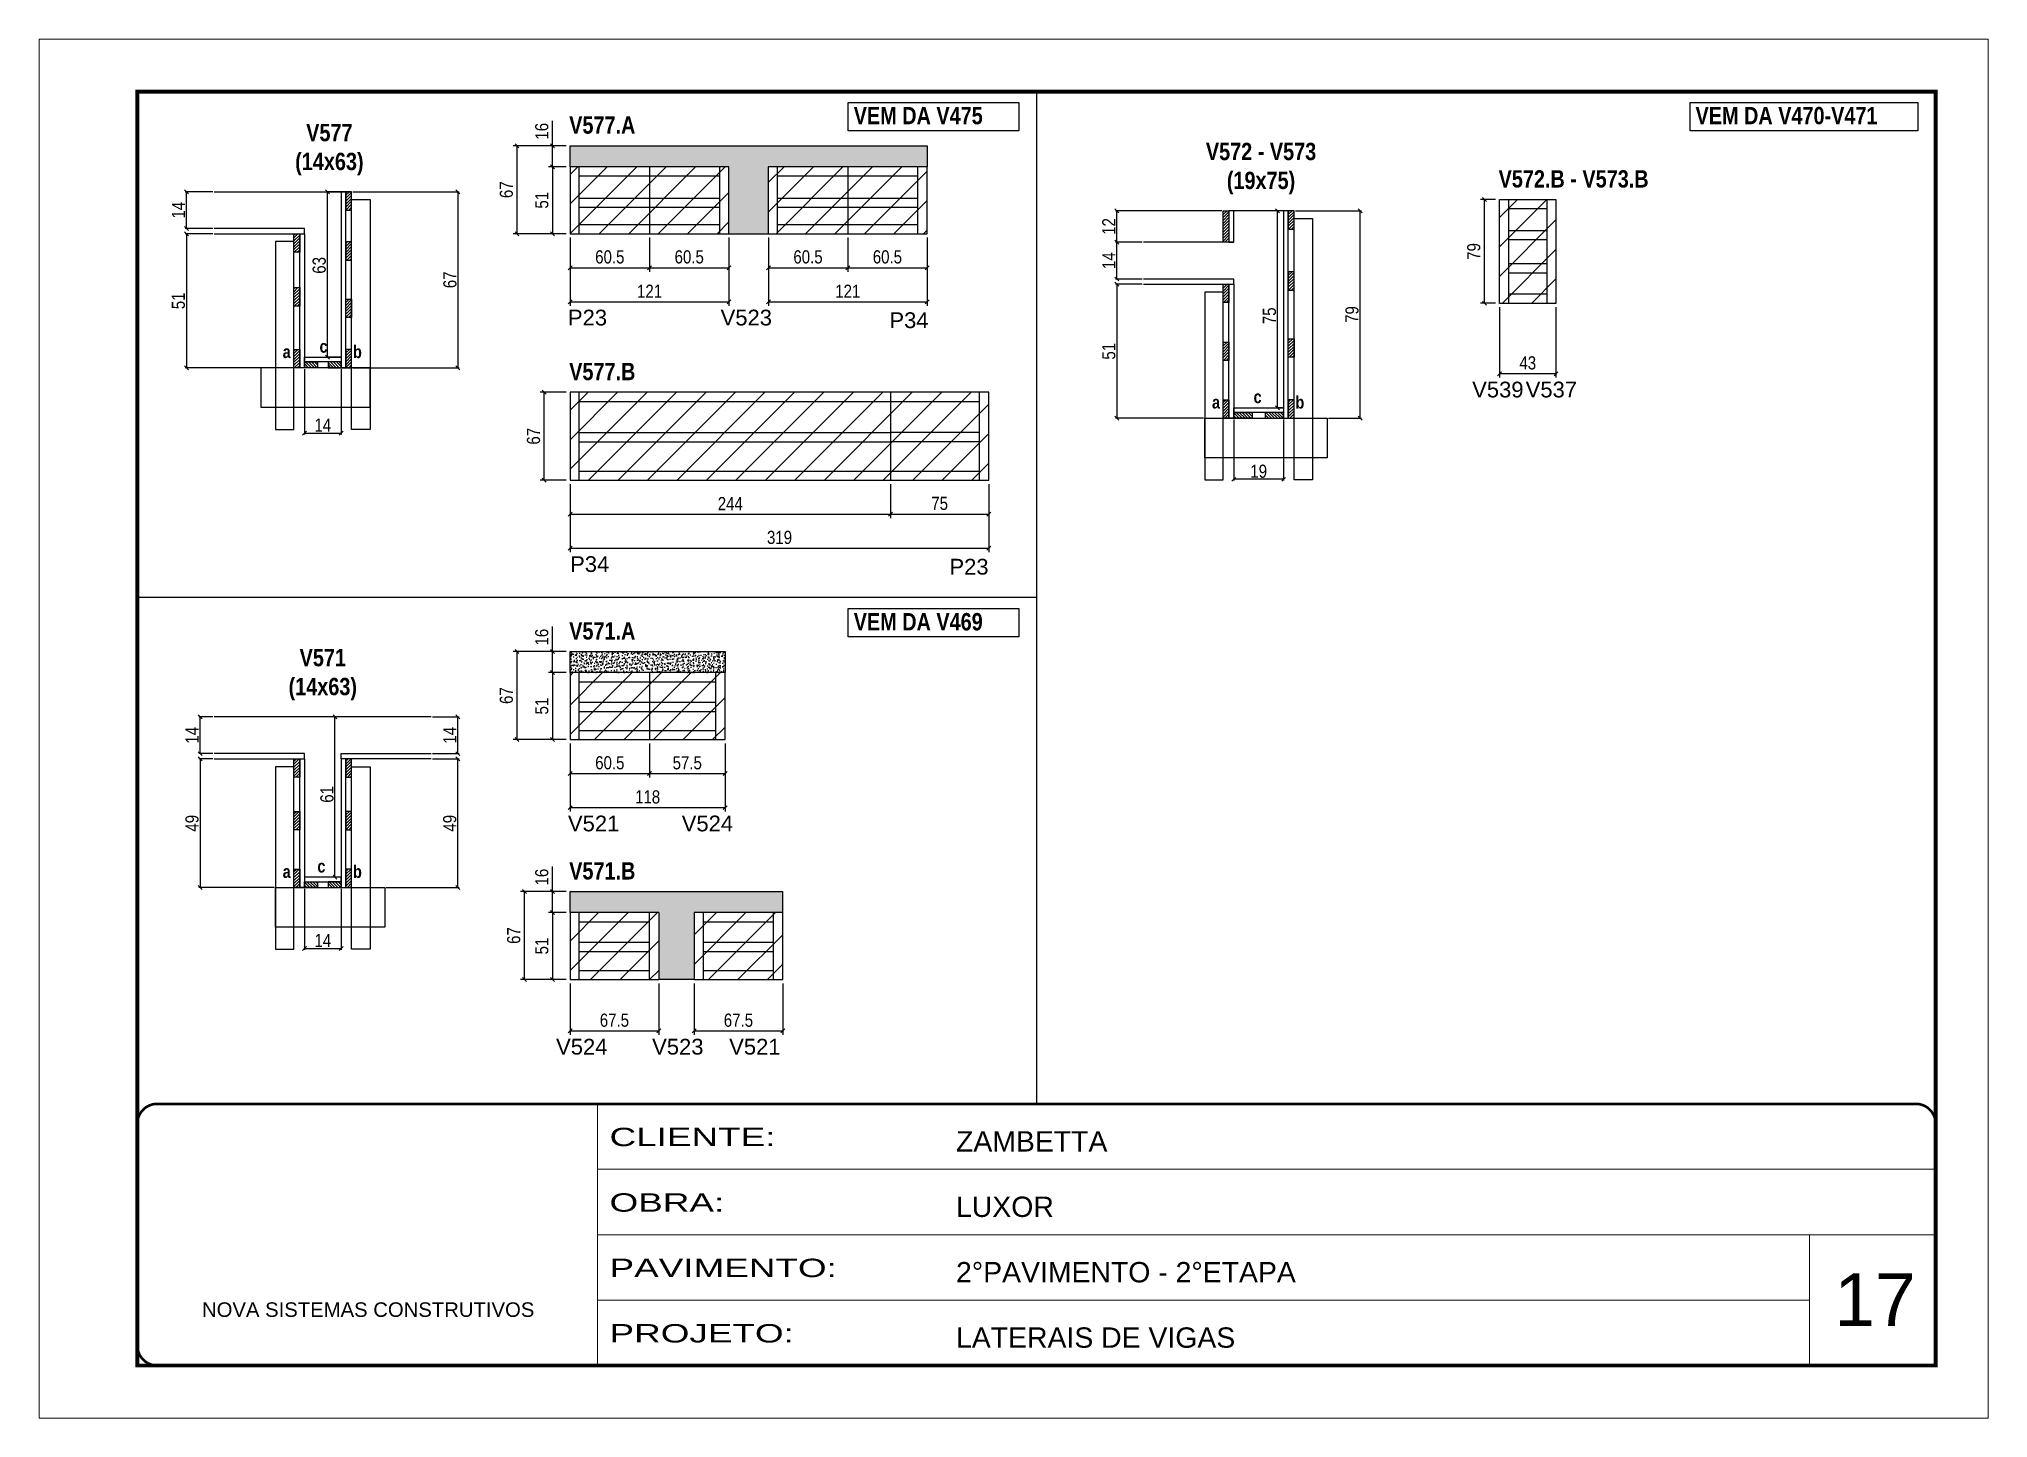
# Model space of a CAD drawing. Extents: x 3309 to 9563, y -2522 to 14608.
# Drawn here: x 3309 to 4794, y 8964 to 10014 of the extents above; entities that cross this region are included whole.
import ezdxf

# ---------------------------------------------------------------- set-up
doc = ezdxf.new("R2010")
doc.units = 0
doc.linetypes.add('CONTINUO', pattern=[0])
doc.linetypes.add('DASHED', pattern=[0.75, 0.5, -0.25])
for name, color, linetype in [('5', 5, 'Continuous'), ('COTA', 241, 'Continuous'), ('detalhes', 4, 'Continuous'), ('NOMENCLATURA', 7, 'Continuous'), ('Painéis', 200, 'Continuous'), ('SARR_2.2x7', 40, 'Continuous'), ('SARR_3.5x7', 81, 'Continuous')]:
    doc.layers.add(name, color=color, linetype=linetype)
for name, color, linetype, lineweight in [('CARIMBO', 255, 'Continuous', 9), ('CONCRETO', 251, 'Continuous', 25), ('Folhas', 255, 'Continuous', 9), ('Hachura', 251, 'Continuous', 9), ('SARRAFO DE PRESSAO', 251, 'DASHED', 9)]:
    doc.layers.add(name, color=color, linetype=linetype, lineweight=lineweight)
doc.styles.add('ARIAL', font='arial.ttf')
doc.styles.add('COTA TECNICA', font='techl___.ttf', dxfattribs={"height": 10})
doc.styles.add('COTA TECNICA 2X', font='techl___.ttf', dxfattribs={"height": 10})
doc.styles.get("Standard").update_dxf_attribs({"font": 'arial.ttf'})
doc.styles.add('TECNICA', font='techb___.ttf', dxfattribs={"height": 10})
doc.styles.add('Tecnologia', font='')
doc.styles.get('Tecnologia').set_extended_font_data('Forgotten Futurist')
doc.dimstyles.new('PAINEL', dxfattribs={"dimtxt": 10, "dimasz": 3, "dimexe": 3, "dimexo": 3, "dimgap": 3, "dimtad": 1, "dimdec": 1, "dimzin": 12, "dimdsep": 46, "dimtxsty": 'COTA TECNICA', "dimblk1": 'OBLIQUE', "dimblk2": 'OBLIQUE', "dimsah": 1, "dimcen": 0.9, "dimclrd": 4, "dimclre": 4, "dimclrt": 240, "dimadec": 1, "dimazin": 3, "dimtfac": 1, "dimtdec": 1, "dimtmove": 0, "dimatfit": 3, "dimfxl": 1, "dimtolj": 1, "dimtzin": 12, "dimarcsym": 0})
doc.dimstyles.new('SECAO', dxfattribs={"dimscale": 0.333333, "dimtxt": 5, "dimasz": 9, "dimexe": 3, "dimexo": 3, "dimgap": 3, "dimtad": 1, "dimdec": 1, "dimlfac": 0.5, "dimzin": 12, "dimdsep": 46, "dimtxsty": 'COTA TECNICA 2X', "dimblk1": 'OBLIQUE', "dimblk2": 'OBLIQUE', "dimsah": 1, "dimcen": 0.9, "dimclrd": 4, "dimclre": 4, "dimclrt": 240, "dimadec": 1, "dimazin": 3, "dimtfac": 1, "dimtdec": 1, "dimtmove": 0, "dimatfit": 3, "dimfxl": 1, "dimtolj": 1, "dimtzin": 12, "dimarcsym": 0})
pattern_1 = [(45, (-120058.1796, -23420.105), (-1.122532015, 1.122532015), [])]
pattern_2 = [(135, (37455.1903, -113787.353), (-1.122532015, -1.122532015), [])]
pattern_3 = [(45, (-119300.518, -23496.7219), (-1.122532015, 1.122532015), [])]
pattern_4 = [(45, (-119310.518, -23399.1358), (-1.122532015, 1.122532015), [])]
pattern_5 = [(45, (-120008.5796, -23810.1001), (-1.122532015, 1.122532015), [])]

msp = doc.modelspace()

# ---------------------------------------------------------------- texts
at = {"layer": '5', "linetype": 'Continuous'}
for s, rotation, p in [('P23', 0.00004, (3712.4, 9795.45)), ('V523', 359.99996, (3828.71, 9795.45)), ('P34', 0.00004, (3957.33, 9793.45)), ('V539', 359.99996, (4401.34, 9740.64)), ('V537', 359.99996, (4442.11, 9740.64)), ('P34', 0.00004, (3714.04, 9607.75)), ('P23', 0.00004, (4003.07, 9605.75)), ('V521', 0.00004, (3712.4, 9410.25)), ('V524', 359.99996, (3799.09, 9410.25)), ('V524', 359.99996, (3703.35, 9240.27)), ('V523', 0.00004, (3776.53, 9240.27)), ('V521', 359.99996, (3835.24, 9240.27))]:
    msp.add_text(s, height=12, rotation=rotation, dxfattribs=at).set_placement(p)
at = {"layer": 'CARIMBO', "style": 'ARIAL'}
msp.add_text('17', height=40, dxfattribs=at).set_placement((4677.23, 9033.7))
at = {"layer": 'detalhes', "style": 'TECNICA'}
for s, p in [('a', (3495.07, 9770.61)), ('c', (3523.13, 9774.72)), ('b', (3548.63, 9770.6)), ('c', (4234.78, 9736.29)), ('b', (4266.69, 9732.17)), ('a', (4203.13, 9732.18)), ('c', (3521.51, 9378.91)), ('a', (3495.07, 9374.8)), ('b', (3548.63, 9374.79))]:
    msp.add_text(s, height=9.6, dxfattribs=at).set_placement(p)
at = {"layer": 'NOMENCLATURA', "style": 'TECNICA'}
for s, p in [('V577.A', (3713.34, 9941.47)), ('VEM DA V475', (3930.13, 9948.64)), ('VEM DA V470-V471', (4571.51, 9948.64)), ('V572.B - V573.B', (4421.47, 9900.47)), ('V577.B', (3713.34, 9753.77)), ('V571.A', (3713.34, 9556.27)), ('VEM DA V469', (3930.13, 9563.27)), ('V571.B', (3713.34, 9373.57))]:
    msp.add_text(s, height=13.2, dxfattribs=at).set_placement(p)
at = {"layer": 'NOMENCLATURA', "char_height": 13.2, "attachment_point": 2, "style": 'TECNICA'}
for s, insert in [('V577\\P(14x63)', (3530.62, 9948.94)), ('V572 - V573\\P(19x75)', (4240.47, 9934.51)), ('V571\\P(14x63)', (3525.59, 9549.13))]:
    msp.add_mtext_dynamic_manual_height_columns(s, width=300.2766, gutter_width=1, heights=[0], dxfattribs=dict(at, insert=insert))

# ---------------------------------------------------------------- blocks, each defined once
blk = doc.blocks.new('9999999999')
at = {"color": 30, "linetype": 'CONTINUO'}
for p, q in [((98564.6, 34230.2), (98564.6, 34429.4)), ((98564.6, 34379.6), (99584, 34379.6)), ((98564.6, 34329.8), (99488, 34329.8)), ((99584, 34329.8), (99488, 34329.8)), ((99488, 34329.8), (99488, 34230.2)), ((98564.6, 34280), (99488, 34280))]:
    blk.add_line(p, q, dxfattribs=at)
at = {"color": 30, "linetype": 'CONTINUO', "const_width": 2}
blk.add_lwpolyline([(99584, 34230.2), (99584, 34414.4, 0.414214), (99569, 34429.4), (98229, 34429.4, 0.414214), (98214, 34414.4), (98214, 34245.2, 0.414214), (98229, 34230.2), (99584, 34230.2)], format="xyb", dxfattribs=at)
at = {"layer": 'Folhas'}
blk.add_lwpolyline([(98139, 34190.2), (99624, 34190.2), (99624, 35240.2), (98139, 35240.2)], close=True, dxfattribs=at)
at = {"layer": 'Folhas', "color": 30, "const_width": 3}
blk.add_lwpolyline([(98214, 34230.2), (99584, 34230.2), (99584, 35200.2), (98214, 35200.2)], close=True, dxfattribs=at)
at = {"color": 7, "linetype": 'Continuous', "ltscale": 5, "style": 'ARIAL'}
for s, height, p in [('ZAMBETTA', 15.48, (98837.7, 34393.1)), ('LUXOR', 15.48, (98837.7, 34343.3)), ('2°PAVIMENTO - 2°ETAPA', 15.483, (98837.7, 34293.5)), ('NOVA SISTEMAS CONSTRUTIVOS', 11.059, (98263.2, 34267.2)), ('LATERAIS DE VIGAS', 15.483, (98837.7, 34243.7))]:
    blk.add_text(s, height=height, dxfattribs=at).set_placement(p)
at = {"layer": 'Folhas', "color": 7, "style": 'Tecnologia', "width": 1.5}
for s, p in [('CLIENTE:', (98573.7, 34397.2)), ('OBRA:', (98573.7, 34347.3)), ('PAVIMENTO:', (98573.7, 34297.5)), ('PROJETO:', (98573.7, 34247.7))]:
    blk.add_text(s, height=14, dxfattribs=at).set_placement(p)
blk = doc.blocks.new('_Oblique')
at = {"color": 0, "linetype": 'ByBlock', "lineweight": -2}
blk.add_line((-0.5, -0.5), (0.5, 0.5), dxfattribs=at)
blk = doc.blocks.new('*D458')
at = {"layer": 'COTA', "color": 4, "lineweight": -2, "transparency": 16777216}
for p, q in [((3511.6, 9762.2), (3511.6, 9712.5)), ((3539.6, 9762.2), (3539.6, 9712.5)), ((3511.6, 9713.5), (3539.6, 9713.5))]:
    blk.add_line(p, q, dxfattribs=at)
at = {"layer": 'Defpoints', "color": 0, "transparency": 16777216}
for p in [(3511.6, 9763.2), (3539.6, 9763.2), (3539.6, 9713.5)]:
    blk.add_point(p, dxfattribs=at)
at = {"layer": 'COTA', "color": 4, "lineweight": -2, "transparency": 16777216, "xscale": 3, "yscale": 3, "zscale": 3, "rotation": 180}
blk.add_blockref('_Oblique', (3511.6, 9713.5), dxfattribs=at)
at = {"layer": 'COTA', "color": 4, "lineweight": -2, "transparency": 16777216, "xscale": 3, "yscale": 3, "zscale": 3}
blk.add_blockref('_Oblique', (3539.6, 9713.5), dxfattribs=at)
at = {"layer": 'COTA', "color": 240, "transparency": 16777216, "insert": (3525.6, 9719.6), "char_height": 10, "attachment_point": 5, "style": 'COTA TECNICA 2X'}
blk.add_mtext('\\A1;14', dxfattribs=at)
blk = doc.blocks.new('*D459')
at = {"layer": 'COTA', "color": 4, "lineweight": -2, "transparency": 16777216}
for p, q in [((3548.6, 9897.2), (3629.6, 9897.2)), ((3628.6, 9897.2), (3628.6, 9763.2)), ((3548.6, 9763.2), (3629.6, 9763.2))]:
    blk.add_line(p, q, dxfattribs=at)
at = {"layer": 'Defpoints', "color": 0, "transparency": 16777216}
for p in [(3547.6, 9897.2, 0), (3547.6, 9763.2, 0), (3628.6, 9763.2)]:
    blk.add_point(p, dxfattribs=at)
at = {"layer": 'COTA', "color": 4, "lineweight": -2, "transparency": 16777216, "xscale": 3, "yscale": 3, "zscale": 3}
for p, rotation in [((3628.6, 9897.2), 90), ((3628.6, 9763.2), 270)]:
    blk.add_blockref('_Oblique', p, dxfattribs=dict(at, rotation=rotation))
at = {"layer": 'COTA', "color": 240, "transparency": 16777216, "insert": (3622.5, 9830.2), "char_height": 10, "attachment_point": 5, "rotation": 90, "style": 'COTA TECNICA 2X'}
blk.add_mtext('\\A1;67', dxfattribs=at)
blk = doc.blocks.new('*D460')
at = {"layer": 'COTA', "color": 4, "lineweight": -2, "transparency": 16777216}
for p, q in [((3441.9, 9865.2), (3420.7, 9865.2)), ((3421.7, 9865.2), (3421.7, 9763.2)), ((3502.6, 9763.2), (3420.7, 9763.2))]:
    blk.add_line(p, q, dxfattribs=at)
at = {"layer": 'Defpoints', "color": 0, "transparency": 16777216}
for p in [(3442.9, 9865.2), (3421.7, 9763.2), (3503.6, 9763.2, 0)]:
    blk.add_point(p, dxfattribs=at)
at = {"layer": 'COTA', "color": 4, "lineweight": -2, "transparency": 16777216, "xscale": 3, "yscale": 3, "zscale": 3}
for p, rotation in [((3421.7, 9865.2), 90), ((3421.7, 9763.2), 270)]:
    blk.add_blockref('_Oblique', p, dxfattribs=dict(at, rotation=rotation))
at = {"layer": 'COTA', "color": 240, "transparency": 16777216, "insert": (3415.6, 9814.2), "char_height": 10, "attachment_point": 5, "rotation": 90, "style": 'COTA TECNICA 2X'}
blk.add_mtext('\\A1;51', dxfattribs=at)
blk = doc.blocks.new('*D461')
at = {"layer": 'COTA', "color": 4, "lineweight": -2, "transparency": 16777216}
for p, q in [((3539.3, 9897.2), (3528.1, 9897.2)), ((3529.1, 9771.2), (3529.1, 9897.2)), ((3539.3, 9771.2), (3528.1, 9771.2))]:
    blk.add_line(p, q, dxfattribs=at)
at = {"layer": 'Defpoints', "color": 0, "transparency": 16777216}
for p in [(3529.1, 9897.2), (3540.3, 9897.2), (3540.3, 9771.2)]:
    blk.add_point(p, dxfattribs=at)
at = {"layer": 'COTA', "color": 4, "lineweight": -2, "transparency": 16777216, "xscale": 3, "yscale": 3, "zscale": 3}
for p, rotation in [((3529.1, 9897.2), 90), ((3529.1, 9771.2), 270)]:
    blk.add_blockref('_Oblique', p, dxfattribs=dict(at, rotation=rotation))
at = {"layer": 'COTA', "color": 240, "transparency": 16777216, "insert": (3522.9, 9841.2), "char_height": 10, "attachment_point": 5, "rotation": 90, "style": 'COTA TECNICA 2X'}
blk.add_mtext('\\A1;63', dxfattribs=at)
blk = doc.blocks.new('*D462')
at = {"layer": 'COTA', "color": 4, "lineweight": -2, "transparency": 16777216}
for p, q in [((3441.9, 9897.2), (3420.7, 9897.2)), ((3421.7, 9869.2), (3421.7, 9897.2)), ((3441.9, 9869.2), (3420.7, 9869.2))]:
    blk.add_line(p, q, dxfattribs=at)
at = {"layer": 'Defpoints', "color": 0, "transparency": 16777216}
for p in [(3421.7, 9897.2), (3442.9, 9897.2), (3442.9, 9869.2)]:
    blk.add_point(p, dxfattribs=at)
at = {"layer": 'COTA', "color": 4, "lineweight": -2, "transparency": 16777216, "xscale": 3, "yscale": 3, "zscale": 3}
for p, rotation in [((3421.7, 9897.2), 90), ((3421.7, 9869.2), 270)]:
    blk.add_blockref('_Oblique', p, dxfattribs=dict(at, rotation=rotation))
at = {"layer": 'COTA', "color": 240, "transparency": 16777216, "insert": (3415.6, 9883.2), "char_height": 10, "attachment_point": 5, "rotation": 90, "style": 'COTA TECNICA 2X'}
blk.add_mtext('\\A1;14', dxfattribs=at)
blk = doc.blocks.new('*D467')
at = {"layer": 'COTA', "color": 4, "lineweight": -2, "transparency": 16777216}
for p, q in [((3714.1, 9674.6), (3714.1, 9622.8)), ((4033.1, 9674.6), (4033.1, 9622.8)), ((3714.1, 9625.8), (4033.1, 9625.8))]:
    blk.add_line(p, q, dxfattribs=at)
at = {"layer": 'Defpoints', "color": 0, "transparency": 16777216}
for p in [(3714.1, 9677.6), (4033.1, 9677.6), (4033.1, 9625.8)]:
    blk.add_point(p, dxfattribs=at)
at = {"layer": 'COTA', "color": 4, "lineweight": -2, "transparency": 16777216, "xscale": 3, "yscale": 3, "zscale": 3, "rotation": 180}
blk.add_blockref('_Oblique', (3714.1, 9625.8), dxfattribs=at)
at = {"layer": 'COTA', "color": 4, "lineweight": -2, "transparency": 16777216, "xscale": 3, "yscale": 3, "zscale": 3}
blk.add_blockref('_Oblique', (4033.1, 9625.8), dxfattribs=at)
at = {"layer": 'COTA', "color": 240, "transparency": 16777216, "insert": (3873.6, 9634), "char_height": 10, "attachment_point": 5, "style": 'COTA TECNICA'}
blk.add_mtext('\\A1;319', dxfattribs=at)
blk = doc.blocks.new('*D468')
at = {"layer": 'COTA', "color": 4, "lineweight": -2, "transparency": 16777216}
for p, q in [((3714.1, 9674.6), (3714.1, 9648.8)), ((3958.1, 9674.6), (3958.1, 9648.8)), ((3714.1, 9651.8), (3958.1, 9651.8))]:
    blk.add_line(p, q, dxfattribs=at)
at = {"layer": 'Defpoints', "color": 0, "transparency": 16777216}
for p in [(3714.1, 9677.6), (3958.1, 9677.6), (3958.1, 9651.8)]:
    blk.add_point(p, dxfattribs=at)
at = {"layer": 'COTA', "color": 4, "lineweight": -2, "transparency": 16777216, "xscale": 3, "yscale": 3, "zscale": 3, "rotation": 180}
blk.add_blockref('_Oblique', (3714.1, 9651.8), dxfattribs=at)
at = {"layer": 'COTA', "color": 4, "lineweight": -2, "transparency": 16777216, "xscale": 3, "yscale": 3, "zscale": 3}
blk.add_blockref('_Oblique', (3958.1, 9651.8), dxfattribs=at)
at = {"layer": 'COTA', "color": 240, "transparency": 16777216, "insert": (3836.1, 9659.8), "char_height": 10, "attachment_point": 5, "style": 'COTA TECNICA'}
blk.add_mtext('\\A1;244', dxfattribs=at)
blk = doc.blocks.new('*D469')
at = {"layer": 'COTA', "color": 4, "lineweight": -2, "transparency": 16777216}
for p, q in [((3958.1, 9674.6), (3958.1, 9648.8)), ((4033.1, 9674.6), (4033.1, 9648.8)), ((3958.1, 9651.8), (4033.1, 9651.8))]:
    blk.add_line(p, q, dxfattribs=at)
at = {"layer": 'Defpoints', "color": 0, "transparency": 16777216}
for p in [(3958.1, 9677.6), (4033.1, 9677.6), (4033.1, 9651.8)]:
    blk.add_point(p, dxfattribs=at)
at = {"layer": 'COTA', "color": 4, "lineweight": -2, "transparency": 16777216, "xscale": 3, "yscale": 3, "zscale": 3, "rotation": 180}
blk.add_blockref('_Oblique', (3958.1, 9651.8), dxfattribs=at)
at = {"layer": 'COTA', "color": 4, "lineweight": -2, "transparency": 16777216, "xscale": 3, "yscale": 3, "zscale": 3}
blk.add_blockref('_Oblique', (4033.1, 9651.8), dxfattribs=at)
at = {"layer": 'COTA', "color": 240, "transparency": 16777216, "insert": (3995.6, 9659.9), "char_height": 10, "attachment_point": 5, "style": 'COTA TECNICA'}
blk.add_mtext('\\A1;75', dxfattribs=at)
blk = doc.blocks.new('*D470')
at = {"layer": 'COTA', "color": 4, "lineweight": -2, "transparency": 16777216}
for p, q in [((3714.1, 9862.3), (3714.1, 9810.5)), ((3835.1, 9862.3), (3835.1, 9810.5)), ((3714.1, 9813.5), (3835.1, 9813.5))]:
    blk.add_line(p, q, dxfattribs=at)
at = {"layer": 'Defpoints', "color": 0, "transparency": 16777216}
for p in [(3714.1, 9865.3), (3835.1, 9865.3), (3835.1, 9813.5)]:
    blk.add_point(p, dxfattribs=at)
at = {"layer": 'COTA', "color": 4, "lineweight": -2, "transparency": 16777216, "xscale": 3, "yscale": 3, "zscale": 3, "rotation": 180}
blk.add_blockref('_Oblique', (3714.1, 9813.5), dxfattribs=at)
at = {"layer": 'COTA', "color": 4, "lineweight": -2, "transparency": 16777216, "xscale": 3, "yscale": 3, "zscale": 3}
blk.add_blockref('_Oblique', (3835.1, 9813.5), dxfattribs=at)
at = {"layer": 'COTA', "color": 240, "transparency": 16777216, "insert": (3774.6, 9821.5), "char_height": 10, "attachment_point": 5, "style": 'COTA TECNICA'}
blk.add_mtext('\\A1;121', dxfattribs=at)
blk = doc.blocks.new('*D471')
at = {"layer": 'COTA', "color": 4, "lineweight": -2, "transparency": 16777216}
for p, q in [((3714.1, 9862.3), (3714.1, 9836.4)), ((3774.6, 9862.3), (3774.6, 9836.4)), ((3714.1, 9839.4), (3774.6, 9839.4))]:
    blk.add_line(p, q, dxfattribs=at)
at = {"layer": 'Defpoints', "color": 0, "transparency": 16777216}
for p in [(3714.1, 9865.3), (3774.6, 9865.3), (3774.6, 9839.4)]:
    blk.add_point(p, dxfattribs=at)
at = {"layer": 'COTA', "color": 4, "lineweight": -2, "transparency": 16777216, "xscale": 3, "yscale": 3, "zscale": 3, "rotation": 180}
blk.add_blockref('_Oblique', (3714.1, 9839.4), dxfattribs=at)
at = {"layer": 'COTA', "color": 4, "lineweight": -2, "transparency": 16777216, "xscale": 3, "yscale": 3, "zscale": 3}
blk.add_blockref('_Oblique', (3774.6, 9839.4), dxfattribs=at)
at = {"layer": 'COTA', "color": 240, "transparency": 16777216, "insert": (3744.3, 9847.6), "char_height": 10, "attachment_point": 5, "style": 'COTA TECNICA'}
blk.add_mtext('\\A1;60.5', dxfattribs=at)
blk = doc.blocks.new('*D472')
at = {"layer": 'COTA', "color": 4, "lineweight": -2, "transparency": 16777216}
for p, q in [((3774.6, 9862.3), (3774.6, 9836.4)), ((3835.1, 9862.3), (3835.1, 9836.4)), ((3774.6, 9839.4), (3835.1, 9839.4))]:
    blk.add_line(p, q, dxfattribs=at)
at = {"layer": 'Defpoints', "color": 0, "transparency": 16777216}
for p in [(3774.6, 9865.3), (3835.1, 9865.3), (3835.1, 9839.4)]:
    blk.add_point(p, dxfattribs=at)
at = {"layer": 'COTA', "color": 4, "lineweight": -2, "transparency": 16777216, "xscale": 3, "yscale": 3, "zscale": 3, "rotation": 180}
blk.add_blockref('_Oblique', (3774.6, 9839.4), dxfattribs=at)
at = {"layer": 'COTA', "color": 4, "lineweight": -2, "transparency": 16777216, "xscale": 3, "yscale": 3, "zscale": 3}
blk.add_blockref('_Oblique', (3835.1, 9839.4), dxfattribs=at)
at = {"layer": 'COTA', "color": 240, "transparency": 16777216, "insert": (3804.8, 9847.6), "char_height": 10, "attachment_point": 5, "style": 'COTA TECNICA'}
blk.add_mtext('\\A1;60.5', dxfattribs=at)
blk = doc.blocks.new('*D473')
at = {"layer": 'COTA', "color": 4, "lineweight": -2, "transparency": 16777216}
for p, q in [((3865.1, 9862.3), (3865.1, 9810.5)), ((3986.1, 9862.3), (3986.1, 9810.5)), ((3865.1, 9813.5), (3986.1, 9813.5))]:
    blk.add_line(p, q, dxfattribs=at)
at = {"layer": 'Defpoints', "color": 0, "transparency": 16777216}
for p in [(3865.1, 9865.3), (3986.1, 9865.3), (3986.1, 9813.5)]:
    blk.add_point(p, dxfattribs=at)
at = {"layer": 'COTA', "color": 4, "lineweight": -2, "transparency": 16777216, "xscale": 3, "yscale": 3, "zscale": 3, "rotation": 180}
blk.add_blockref('_Oblique', (3865.1, 9813.5), dxfattribs=at)
at = {"layer": 'COTA', "color": 4, "lineweight": -2, "transparency": 16777216, "xscale": 3, "yscale": 3, "zscale": 3}
blk.add_blockref('_Oblique', (3986.1, 9813.5), dxfattribs=at)
at = {"layer": 'COTA', "color": 240, "transparency": 16777216, "insert": (3925.6, 9821.5), "char_height": 10, "attachment_point": 5, "style": 'COTA TECNICA'}
blk.add_mtext('\\A1;121', dxfattribs=at)
blk = doc.blocks.new('*D474')
at = {"layer": 'COTA', "color": 4, "lineweight": -2, "transparency": 16777216}
for p, q in [((3865.1, 9862.3), (3865.1, 9836.4)), ((3925.6, 9862.3), (3925.6, 9836.4)), ((3865.1, 9839.4), (3925.6, 9839.4))]:
    blk.add_line(p, q, dxfattribs=at)
at = {"layer": 'Defpoints', "color": 0, "transparency": 16777216}
for p in [(3865.1, 9865.3), (3925.6, 9865.3), (3925.6, 9839.4)]:
    blk.add_point(p, dxfattribs=at)
at = {"layer": 'COTA', "color": 4, "lineweight": -2, "transparency": 16777216, "xscale": 3, "yscale": 3, "zscale": 3, "rotation": 180}
blk.add_blockref('_Oblique', (3865.1, 9839.4), dxfattribs=at)
at = {"layer": 'COTA', "color": 4, "lineweight": -2, "transparency": 16777216, "xscale": 3, "yscale": 3, "zscale": 3}
blk.add_blockref('_Oblique', (3925.6, 9839.4), dxfattribs=at)
at = {"layer": 'COTA', "color": 240, "transparency": 16777216, "insert": (3895.3, 9847.6), "char_height": 10, "attachment_point": 5, "style": 'COTA TECNICA'}
blk.add_mtext('\\A1;60.5', dxfattribs=at)
blk = doc.blocks.new('*D475')
at = {"layer": 'COTA', "color": 4, "lineweight": -2, "transparency": 16777216}
for p, q in [((3925.6, 9862.3), (3925.6, 9836.4)), ((3986.1, 9862.3), (3986.1, 9836.4)), ((3925.6, 9839.4), (3986.1, 9839.4))]:
    blk.add_line(p, q, dxfattribs=at)
at = {"layer": 'Defpoints', "color": 0, "transparency": 16777216}
for p in [(3925.6, 9865.3), (3986.1, 9865.3), (3986.1, 9839.4)]:
    blk.add_point(p, dxfattribs=at)
at = {"layer": 'COTA', "color": 4, "lineweight": -2, "transparency": 16777216, "xscale": 3, "yscale": 3, "zscale": 3, "rotation": 180}
blk.add_blockref('_Oblique', (3925.6, 9839.4), dxfattribs=at)
at = {"layer": 'COTA', "color": 4, "lineweight": -2, "transparency": 16777216, "xscale": 3, "yscale": 3, "zscale": 3}
blk.add_blockref('_Oblique', (3986.1, 9839.4), dxfattribs=at)
at = {"layer": 'COTA', "color": 240, "transparency": 16777216, "insert": (3955.8, 9847.6), "char_height": 10, "attachment_point": 5, "style": 'COTA TECNICA'}
blk.add_mtext('\\A1;60.5', dxfattribs=at)
blk = doc.blocks.new('*D476')
at = {"layer": 'COTA', "color": 4, "lineweight": -2, "transparency": 16777216}
for p, q in [((3711.1, 9744.6), (3691.3, 9744.6)), ((3694.3, 9677.6), (3694.3, 9744.6)), ((3711.1, 9677.6), (3691.3, 9677.6))]:
    blk.add_line(p, q, dxfattribs=at)
at = {"layer": 'Defpoints', "color": 0, "transparency": 16777216}
for p in [(3694.3, 9744.6), (3714.1, 9744.6), (3714.1, 9677.6)]:
    blk.add_point(p, dxfattribs=at)
at = {"layer": 'COTA', "color": 4, "lineweight": -2, "transparency": 16777216, "xscale": 3, "yscale": 3, "zscale": 3}
for p, rotation in [((3694.3, 9744.6), 90), ((3694.3, 9677.6), 270)]:
    blk.add_blockref('_Oblique', p, dxfattribs=dict(at, rotation=rotation))
at = {"layer": 'COTA', "color": 240, "transparency": 16777216, "insert": (3686.2, 9711.1), "char_height": 10, "attachment_point": 5, "rotation": 90, "style": 'COTA TECNICA'}
blk.add_mtext('\\A1;67', dxfattribs=at)
blk = doc.blocks.new('*D477')
at = {"layer": 'COTA', "color": 4, "lineweight": -2, "transparency": 16777216}
for p, q in [((3711.1, 9916.3), (3697.6, 9916.3)), ((3700.6, 9916.3), (3700.6, 9865.3)), ((3711.1, 9865.3), (3697.6, 9865.3))]:
    blk.add_line(p, q, dxfattribs=at)
at = {"layer": 'Defpoints', "color": 0, "transparency": 16777216}
for p in [(3714.1, 9916.3), (3700.6, 9865.3), (3714.1, 9865.3)]:
    blk.add_point(p, dxfattribs=at)
at = {"layer": 'COTA', "color": 4, "lineweight": -2, "transparency": 16777216, "xscale": 3, "yscale": 3, "zscale": 3}
for p, rotation in [((3700.6, 9916.3), 90), ((3700.6, 9865.3), 270)]:
    blk.add_blockref('_Oblique', p, dxfattribs=dict(at, rotation=rotation))
at = {"layer": 'COTA', "color": 240, "transparency": 16777216, "insert": (3692.5, 9890.8), "char_height": 10, "attachment_point": 5, "rotation": 90, "style": 'COTA TECNICA'}
blk.add_mtext('\\A1;51', dxfattribs=at)
blk = doc.blocks.new('*D478')
at = {"layer": 'COTA', "color": 4, "lineweight": -2, "transparency": 16777216}
for p, q in [((3700.6, 9932.3), (3700.6, 9951.3)), ((3711.1, 9932.3), (3697.6, 9932.3)), ((3700.6, 9916.3), (3700.6, 9932.3)), ((3711.1, 9916.3), (3697.6, 9916.3))]:
    blk.add_line(p, q, dxfattribs=at)
at = {"layer": 'Defpoints', "color": 0, "transparency": 16777216}
for p in [(3700.6, 9932.3), (3714.1, 9932.3), (3714.1, 9916.3)]:
    blk.add_point(p, dxfattribs=at)
at = {"layer": 'COTA', "color": 4, "lineweight": -2, "transparency": 16777216, "xscale": 3, "yscale": 3, "zscale": 3}
for p, rotation in [((3700.6, 9932.3), 90), ((3700.6, 9916.3), 270)]:
    blk.add_blockref('_Oblique', p, dxfattribs=dict(at, rotation=rotation))
at = {"layer": 'COTA', "color": 240, "transparency": 16777216, "insert": (3692.5, 9943.3), "char_height": 10, "attachment_point": 5, "rotation": 90, "style": 'COTA TECNICA'}
blk.add_mtext('\\A1;16', dxfattribs=at)
blk = doc.blocks.new('*D479')
at = {"layer": 'COTA', "color": 4, "lineweight": -2, "transparency": 16777216}
for p, q in [((3711.1, 9932.3), (3670.6, 9932.3)), ((3673.6, 9865.3), (3673.6, 9932.3)), ((3711.1, 9865.3), (3670.6, 9865.3))]:
    blk.add_line(p, q, dxfattribs=at)
at = {"layer": 'Defpoints', "color": 0, "transparency": 16777216}
for p in [(3673.6, 9932.3), (3714.1, 9932.3), (3714.1, 9865.3)]:
    blk.add_point(p, dxfattribs=at)
at = {"layer": 'COTA', "color": 4, "lineweight": -2, "transparency": 16777216, "xscale": 3, "yscale": 3, "zscale": 3}
for p, rotation in [((3673.6, 9932.3), 90), ((3673.6, 9865.3), 270)]:
    blk.add_blockref('_Oblique', p, dxfattribs=dict(at, rotation=rotation))
at = {"layer": 'COTA', "color": 240, "transparency": 16777216, "insert": (3665.5, 9898.8), "char_height": 10, "attachment_point": 5, "rotation": 90, "style": 'COTA TECNICA'}
blk.add_mtext('\\A1;67', dxfattribs=at)
blk = doc.blocks.new('*D463')
at = {"layer": 'COTA', "color": 4, "lineweight": -2, "transparency": 16777216}
for p, q in [((4150, 9826.8), (4129.6, 9826.8)), ((4130.6, 9826.8), (4130.6, 9724.8)), ((4196.7, 9724.8), (4129.6, 9724.8))]:
    blk.add_line(p, q, dxfattribs=at)
at = {"layer": 'Defpoints', "color": 0, "transparency": 16777216}
for p in [(4151, 9826.8), (4130.6, 9724.8), (4197.7, 9724.8, 0)]:
    blk.add_point(p, dxfattribs=at)
at = {"layer": 'COTA', "color": 4, "lineweight": -2, "transparency": 16777216, "xscale": 3, "yscale": 3, "zscale": 3}
for p, rotation in [((4130.6, 9826.8), 90), ((4130.6, 9724.8), 270)]:
    blk.add_blockref('_Oblique', p, dxfattribs=dict(at, rotation=rotation))
at = {"layer": 'COTA', "color": 240, "transparency": 16777216, "insert": (4124.5, 9775.8), "char_height": 10, "attachment_point": 5, "rotation": 90, "style": 'COTA TECNICA 2X'}
blk.add_mtext('\\A1;51', dxfattribs=at)
blk = doc.blocks.new('*D464')
at = {"layer": 'COTA', "color": 4, "lineweight": -2, "transparency": 16777216}
for p, q in [((4256.7, 9882.8), (4252, 9882.8)), ((4253, 9732.8), (4253, 9882.8)), ((4256.7, 9732.8), (4252, 9732.8))]:
    blk.add_line(p, q, dxfattribs=at)
at = {"layer": 'Defpoints', "color": 0, "transparency": 16777216}
for p in [(4253, 9882.8), (4257.7, 9882.8), (4257.7, 9732.8)]:
    blk.add_point(p, dxfattribs=at)
at = {"layer": 'COTA', "color": 4, "lineweight": -2, "transparency": 16777216, "xscale": 3, "yscale": 3, "zscale": 3}
for p, rotation in [((4253, 9882.8), 90), ((4253, 9732.8), 270)]:
    blk.add_blockref('_Oblique', p, dxfattribs=dict(at, rotation=rotation))
at = {"layer": 'COTA', "color": 240, "transparency": 16777216, "insert": (4246.9, 9802.8), "char_height": 10, "attachment_point": 5, "rotation": 90, "style": 'COTA TECNICA 2X'}
blk.add_mtext('\\A1;75', dxfattribs=at)
blk = doc.blocks.new('*D480')
at = {"layer": 'COTA', "color": 4, "lineweight": -2, "transparency": 16777216}
for p, q in [((4150, 9858.8), (4129.6, 9858.8)), ((4130.6, 9830.8), (4130.6, 9858.8)), ((4150, 9830.8), (4129.6, 9830.8))]:
    blk.add_line(p, q, dxfattribs=at)
at = {"layer": 'Defpoints', "color": 0, "transparency": 16777216}
for p in [(4130.6, 9858.8), (4151, 9858.8), (4151, 9830.8)]:
    blk.add_point(p, dxfattribs=at)
at = {"layer": 'COTA', "color": 4, "lineweight": -2, "transparency": 16777216, "xscale": 3, "yscale": 3, "zscale": 3}
for p, rotation in [((4130.6, 9858.8), 90), ((4130.6, 9830.8), 270)]:
    blk.add_blockref('_Oblique', p, dxfattribs=dict(at, rotation=rotation))
at = {"layer": 'COTA', "color": 240, "transparency": 16777216, "insert": (4124.5, 9844.8), "char_height": 10, "attachment_point": 5, "rotation": 90, "style": 'COTA TECNICA 2X'}
blk.add_mtext('\\A1;14', dxfattribs=at)
blk = doc.blocks.new('*D481')
at = {"layer": 'COTA', "color": 4, "lineweight": -2, "transparency": 16777216}
for p, q in [((4210.7, 9882.8), (4129.6, 9882.8)), ((4130.6, 9858.8), (4130.6, 9882.8)), ((4150, 9858.8), (4129.6, 9858.8))]:
    blk.add_line(p, q, dxfattribs=at)
at = {"layer": 'Defpoints', "color": 0, "transparency": 16777216}
for p in [(4130.6, 9882.8), (4211.7, 9882.8), (4151, 9858.8)]:
    blk.add_point(p, dxfattribs=at)
at = {"layer": 'COTA', "color": 4, "lineweight": -2, "transparency": 16777216, "xscale": 3, "yscale": 3, "zscale": 3}
for p, rotation in [((4130.6, 9882.8), 90), ((4130.6, 9858.8), 270)]:
    blk.add_blockref('_Oblique', p, dxfattribs=dict(at, rotation=rotation))
at = {"layer": 'COTA', "color": 240, "transparency": 16777216, "insert": (4124.5, 9870.8), "char_height": 10, "attachment_point": 5, "rotation": 90, "style": 'COTA TECNICA 2X'}
blk.add_mtext('\\A1;12', dxfattribs=at)
blk = doc.blocks.new('*D482')
at = {"layer": 'COTA', "color": 4, "lineweight": -2, "transparency": 16777216}
for p, q in [((4219.7, 9723.8), (4219.7, 9677.3)), ((4257.7, 9723.8), (4257.7, 9677.3)), ((4257.7, 9678.3), (4219.7, 9678.3))]:
    blk.add_line(p, q, dxfattribs=at)
at = {"layer": 'Defpoints', "color": 0, "transparency": 16777216}
for p in [(4219.7, 9724.8), (4257.7, 9724.8), (4219.7, 9678.3)]:
    blk.add_point(p, dxfattribs=at)
at = {"layer": 'COTA', "color": 4, "lineweight": -2, "transparency": 16777216, "xscale": 3, "yscale": 3, "zscale": 3, "rotation": 180}
blk.add_blockref('_Oblique', (4219.7, 9678.3), dxfattribs=at)
at = {"layer": 'COTA', "color": 4, "lineweight": -2, "transparency": 16777216, "xscale": 3, "yscale": 3, "zscale": 3}
blk.add_blockref('_Oblique', (4257.7, 9678.3), dxfattribs=at)
at = {"layer": 'COTA', "color": 240, "transparency": 16777216, "insert": (4238.7, 9684.4), "char_height": 10, "attachment_point": 5, "style": 'COTA TECNICA 2X'}
blk.add_mtext('\\A1;19', dxfattribs=at)
blk = doc.blocks.new('*D483')
at = {"layer": 'COTA', "color": 4, "lineweight": -2, "transparency": 16777216}
for p, q in [((4266.7, 9882.8), (4316.9, 9882.8)), ((4315.9, 9724.8), (4315.9, 9882.8)), ((4291.8, 9724.8), (4316.9, 9724.8))]:
    blk.add_line(p, q, dxfattribs=at)
at = {"layer": 'Defpoints', "color": 0, "transparency": 16777216}
for p in [(4265.7, 9882.8), (4315.9, 9882.8), (4290.8, 9724.8)]:
    blk.add_point(p, dxfattribs=at)
at = {"layer": 'COTA', "color": 4, "lineweight": -2, "transparency": 16777216, "xscale": 3, "yscale": 3, "zscale": 3}
for p, rotation in [((4315.9, 9882.8), 90), ((4315.9, 9724.8), 270)]:
    blk.add_blockref('_Oblique', p, dxfattribs=dict(at, rotation=rotation))
at = {"layer": 'COTA', "color": 240, "transparency": 16777216, "insert": (4309.8, 9803.8), "char_height": 10, "attachment_point": 5, "rotation": 90, "style": 'COTA TECNICA 2X'}
blk.add_mtext('\\A1;79', dxfattribs=at)
blk = doc.blocks.new('*D484')
at = {"layer": 'COTA', "color": 4, "lineweight": -2, "transparency": 16777216}
for p, q in [((4422.2, 9809.3), (4422.2, 9755.7)), ((4465.2, 9809.3), (4465.2, 9755.7)), ((4465.2, 9758.7), (4422.2, 9758.7))]:
    blk.add_line(p, q, dxfattribs=at)
at = {"layer": 'Defpoints', "color": 0, "transparency": 16777216}
for p in [(4422.2, 9812.3), (4465.2, 9812.3), (4422.2, 9758.7)]:
    blk.add_point(p, dxfattribs=at)
at = {"layer": 'COTA', "color": 4, "lineweight": -2, "transparency": 16777216, "xscale": 3, "yscale": 3, "zscale": 3, "rotation": 180}
blk.add_blockref('_Oblique', (4422.2, 9758.7), dxfattribs=at)
at = {"layer": 'COTA', "color": 4, "lineweight": -2, "transparency": 16777216, "xscale": 3, "yscale": 3, "zscale": 3}
blk.add_blockref('_Oblique', (4465.2, 9758.7), dxfattribs=at)
at = {"layer": 'COTA', "color": 240, "transparency": 16777216, "insert": (4443.7, 9766.9), "char_height": 10, "attachment_point": 5, "style": 'COTA TECNICA'}
blk.add_mtext('\\A1;43', dxfattribs=at)
blk = doc.blocks.new('*D465')
at = {"layer": 'COTA', "color": 4, "lineweight": -2, "transparency": 16777216}
for p, q in [((3441.9, 9465.4), (3431.1, 9465.4)), ((3432.1, 9465.4), (3432.1, 9367.4)), ((3488.6, 9367.4), (3431.1, 9367.4))]:
    blk.add_line(p, q, dxfattribs=at)
at = {"layer": 'Defpoints', "color": 0, "transparency": 16777216}
for p in [(3442.9, 9465.4), (3432.1, 9367.4), (3489.6, 9367.4, 0)]:
    blk.add_point(p, dxfattribs=at)
at = {"layer": 'COTA', "color": 4, "lineweight": -2, "transparency": 16777216, "xscale": 3, "yscale": 3, "zscale": 3}
for p, rotation in [((3432.1, 9465.4), 90), ((3432.1, 9367.4), 270)]:
    blk.add_blockref('_Oblique', p, dxfattribs=dict(at, rotation=rotation))
at = {"layer": 'COTA', "color": 240, "transparency": 16777216, "insert": (3426, 9416.4), "char_height": 10, "attachment_point": 5, "rotation": 90, "style": 'COTA TECNICA 2X'}
blk.add_mtext('\\A1;49', dxfattribs=at)
blk = doc.blocks.new('*D466')
at = {"layer": 'COTA', "color": 4, "lineweight": -2, "transparency": 16777216}
for p, q in [((3538.6, 9497.4), (3533.9, 9497.4)), ((3534.9, 9375.4), (3534.9, 9497.4)), ((3538.6, 9375.4), (3533.9, 9375.4))]:
    blk.add_line(p, q, dxfattribs=at)
at = {"layer": 'Defpoints', "color": 0, "transparency": 16777216}
for p in [(3534.9, 9497.4), (3539.6, 9497.4), (3539.6, 9375.4)]:
    blk.add_point(p, dxfattribs=at)
at = {"layer": 'COTA', "color": 4, "lineweight": -2, "transparency": 16777216, "xscale": 3, "yscale": 3, "zscale": 3}
for p, rotation in [((3534.9, 9497.4), 90), ((3534.9, 9375.4), 270)]:
    blk.add_blockref('_Oblique', p, dxfattribs=dict(at, rotation=rotation))
at = {"layer": 'COTA', "color": 240, "transparency": 16777216, "insert": (3528.8, 9438.4), "char_height": 10, "attachment_point": 5, "rotation": 90, "style": 'COTA TECNICA 2X'}
blk.add_mtext('\\A1;61', dxfattribs=at)
blk = doc.blocks.new('*D485')
at = {"layer": 'COTA', "color": 4, "lineweight": -2, "transparency": 16777216}
for p, q in [((3441.9, 9497.4), (3431.1, 9497.4)), ((3432.1, 9469.4), (3432.1, 9497.4)), ((3441.9, 9469.4), (3431.1, 9469.4))]:
    blk.add_line(p, q, dxfattribs=at)
at = {"layer": 'Defpoints', "color": 0, "transparency": 16777216}
for p in [(3432.1, 9497.4), (3442.9, 9497.4), (3442.9, 9469.4)]:
    blk.add_point(p, dxfattribs=at)
at = {"layer": 'COTA', "color": 4, "lineweight": -2, "transparency": 16777216, "xscale": 3, "yscale": 3, "zscale": 3}
for p, rotation in [((3432.1, 9497.4), 90), ((3432.1, 9469.4), 270)]:
    blk.add_blockref('_Oblique', p, dxfattribs=dict(at, rotation=rotation))
at = {"layer": 'COTA', "color": 240, "transparency": 16777216, "insert": (3426, 9483.4), "char_height": 10, "attachment_point": 5, "rotation": 90, "style": 'COTA TECNICA 2X'}
blk.add_mtext('\\A1;14', dxfattribs=at)
blk = doc.blocks.new('*D486')
at = {"layer": 'COTA', "color": 4, "lineweight": -2, "transparency": 16777216}
for p, q in [((3511.6, 9366.4), (3511.6, 9320)), ((3539.6, 9366.4), (3539.6, 9320)), ((3511.6, 9321), (3539.6, 9321))]:
    blk.add_line(p, q, dxfattribs=at)
at = {"layer": 'Defpoints', "color": 0, "transparency": 16777216}
for p in [(3511.6, 9367.4), (3539.6, 9367.4), (3539.6, 9321)]:
    blk.add_point(p, dxfattribs=at)
at = {"layer": 'COTA', "color": 4, "lineweight": -2, "transparency": 16777216, "xscale": 3, "yscale": 3, "zscale": 3, "rotation": 180}
blk.add_blockref('_Oblique', (3511.6, 9321), dxfattribs=at)
at = {"layer": 'COTA', "color": 4, "lineweight": -2, "transparency": 16777216, "xscale": 3, "yscale": 3, "zscale": 3}
blk.add_blockref('_Oblique', (3539.6, 9321), dxfattribs=at)
at = {"layer": 'COTA', "color": 240, "transparency": 16777216, "insert": (3525.6, 9327.1), "char_height": 10, "attachment_point": 5, "style": 'COTA TECNICA 2X'}
blk.add_mtext('\\A1;14', dxfattribs=at)
blk = doc.blocks.new('*D487')
at = {"layer": 'COTA', "color": 4, "lineweight": -2, "transparency": 16777216}
for p, q in [((3609.3, 9465.4), (3629.5, 9465.4)), ((3628.5, 9367.4), (3628.5, 9465.4)), ((3573.8, 9367.4), (3629.5, 9367.4))]:
    blk.add_line(p, q, dxfattribs=at)
at = {"layer": 'Defpoints', "color": 0, "transparency": 16777216}
for p in [(3608.3, 9465.4), (3628.5, 9465.4), (3572.8, 9367.4)]:
    blk.add_point(p, dxfattribs=at)
at = {"layer": 'COTA', "color": 4, "lineweight": -2, "transparency": 16777216, "xscale": 3, "yscale": 3, "zscale": 3}
for p, rotation in [((3628.5, 9465.4), 90), ((3628.5, 9367.4), 270)]:
    blk.add_blockref('_Oblique', p, dxfattribs=dict(at, rotation=rotation))
at = {"layer": 'COTA', "color": 240, "transparency": 16777216, "insert": (3622.4, 9416.4), "char_height": 10, "attachment_point": 5, "rotation": 90, "style": 'COTA TECNICA 2X'}
blk.add_mtext('\\A1;49', dxfattribs=at)
blk = doc.blocks.new('*D488')
at = {"layer": 'COTA', "color": 4, "lineweight": -2, "transparency": 16777216}
for p, q in [((3609.3, 9497.4), (3629.5, 9497.4)), ((3628.5, 9469.4), (3628.5, 9497.4)), ((3609.3, 9469.4), (3629.5, 9469.4))]:
    blk.add_line(p, q, dxfattribs=at)
at = {"layer": 'Defpoints', "color": 0, "transparency": 16777216}
for p in [(3608.3, 9497.4), (3628.5, 9497.4), (3608.3, 9469.4)]:
    blk.add_point(p, dxfattribs=at)
at = {"layer": 'COTA', "color": 4, "lineweight": -2, "transparency": 16777216, "xscale": 3, "yscale": 3, "zscale": 3}
for p, rotation in [((3628.5, 9497.4), 90), ((3628.5, 9469.4), 270)]:
    blk.add_blockref('_Oblique', p, dxfattribs=dict(at, rotation=rotation))
at = {"layer": 'COTA', "color": 240, "transparency": 16777216, "insert": (3622.4, 9483.4), "char_height": 10, "attachment_point": 5, "rotation": 90, "style": 'COTA TECNICA 2X'}
blk.add_mtext('\\A1;14', dxfattribs=at)
blk = doc.blocks.new('*D489')
at = {"layer": 'COTA', "color": 4, "lineweight": -2, "transparency": 16777216}
for p, q in [((3714.1, 9294.4), (3714.1, 9255.3)), ((3781.6, 9294.4), (3781.6, 9255.3)), ((3714.1, 9258.3), (3781.6, 9258.3))]:
    blk.add_line(p, q, dxfattribs=at)
at = {"layer": 'Defpoints', "color": 0, "transparency": 16777216}
for p in [(3714.1, 9297.4), (3781.6, 9297.4), (3781.6, 9258.3)]:
    blk.add_point(p, dxfattribs=at)
at = {"layer": 'COTA', "color": 4, "lineweight": -2, "transparency": 16777216, "xscale": 3, "yscale": 3, "zscale": 3, "rotation": 180}
blk.add_blockref('_Oblique', (3714.1, 9258.3), dxfattribs=at)
at = {"layer": 'COTA', "color": 4, "lineweight": -2, "transparency": 16777216, "xscale": 3, "yscale": 3, "zscale": 3}
blk.add_blockref('_Oblique', (3781.6, 9258.3), dxfattribs=at)
at = {"layer": 'COTA', "color": 240, "transparency": 16777216, "insert": (3747.8, 9266.4), "char_height": 10, "attachment_point": 5, "style": 'COTA TECNICA'}
blk.add_mtext('\\A1;67.5', dxfattribs=at)
blk = doc.blocks.new('*D490')
at = {"layer": 'COTA', "color": 4, "lineweight": -2, "transparency": 16777216}
for p, q in [((3808.6, 9294.4), (3808.6, 9255.3)), ((3876.1, 9294.4), (3876.1, 9255.3)), ((3808.6, 9258.3), (3876.1, 9258.3))]:
    blk.add_line(p, q, dxfattribs=at)
at = {"layer": 'Defpoints', "color": 0, "transparency": 16777216}
for p in [(3808.6, 9297.4), (3876.1, 9297.4), (3876.1, 9258.3)]:
    blk.add_point(p, dxfattribs=at)
at = {"layer": 'COTA', "color": 4, "lineweight": -2, "transparency": 16777216, "xscale": 3, "yscale": 3, "zscale": 3, "rotation": 180}
blk.add_blockref('_Oblique', (3808.6, 9258.3), dxfattribs=at)
at = {"layer": 'COTA', "color": 4, "lineweight": -2, "transparency": 16777216, "xscale": 3, "yscale": 3, "zscale": 3}
blk.add_blockref('_Oblique', (3876.1, 9258.3), dxfattribs=at)
at = {"layer": 'COTA', "color": 240, "transparency": 16777216, "insert": (3842.3, 9266.4), "char_height": 10, "attachment_point": 5, "style": 'COTA TECNICA'}
blk.add_mtext('\\A1;67.5', dxfattribs=at)
blk = doc.blocks.new('*D491')
at = {"layer": 'COTA', "color": 4, "lineweight": -2, "transparency": 16777216}
for p, q in [((3711.1, 9348.4), (3697.6, 9348.4)), ((3700.6, 9348.4), (3700.6, 9297.4)), ((3711.1, 9297.4), (3697.6, 9297.4))]:
    blk.add_line(p, q, dxfattribs=at)
at = {"layer": 'Defpoints', "color": 0, "transparency": 16777216}
for p in [(3714.1, 9348.4), (3700.6, 9297.4), (3714.1, 9297.4)]:
    blk.add_point(p, dxfattribs=at)
at = {"layer": 'COTA', "color": 4, "lineweight": -2, "transparency": 16777216, "xscale": 3, "yscale": 3, "zscale": 3}
for p, rotation in [((3700.6, 9348.4), 90), ((3700.6, 9297.4), 270)]:
    blk.add_blockref('_Oblique', p, dxfattribs=dict(at, rotation=rotation))
at = {"layer": 'COTA', "color": 240, "transparency": 16777216, "insert": (3692.5, 9322.9), "char_height": 10, "attachment_point": 5, "rotation": 90, "style": 'COTA TECNICA'}
blk.add_mtext('\\A1;51', dxfattribs=at)
blk = doc.blocks.new('*D492')
at = {"layer": 'COTA', "color": 4, "lineweight": -2, "transparency": 16777216}
for p, q in [((3700.6, 9364.4), (3700.6, 9383.4)), ((3711.1, 9364.4), (3697.6, 9364.4)), ((3700.6, 9348.4), (3700.6, 9364.4)), ((3711.1, 9348.4), (3697.6, 9348.4))]:
    blk.add_line(p, q, dxfattribs=at)
at = {"layer": 'Defpoints', "color": 0, "transparency": 16777216}
for p in [(3700.6, 9364.4), (3714.1, 9364.4), (3714.1, 9348.4)]:
    blk.add_point(p, dxfattribs=at)
at = {"layer": 'COTA', "color": 4, "lineweight": -2, "transparency": 16777216, "xscale": 3, "yscale": 3, "zscale": 3}
for p, rotation in [((3700.6, 9364.4), 90), ((3700.6, 9348.4), 270)]:
    blk.add_blockref('_Oblique', p, dxfattribs=dict(at, rotation=rotation))
at = {"layer": 'COTA', "color": 240, "transparency": 16777216, "insert": (3692.5, 9375.4), "char_height": 10, "attachment_point": 5, "rotation": 90, "style": 'COTA TECNICA'}
blk.add_mtext('\\A1;16', dxfattribs=at)
blk = doc.blocks.new('*D493')
at = {"layer": 'COTA', "color": 4, "lineweight": -2, "transparency": 16777216}
for p, q in [((3711.1, 9364.4), (3676.2, 9364.4)), ((3679.2, 9297.4), (3679.2, 9364.4)), ((3711.1, 9297.4), (3676.2, 9297.4))]:
    blk.add_line(p, q, dxfattribs=at)
at = {"layer": 'Defpoints', "color": 0, "transparency": 16777216}
for p in [(3679.2, 9364.4), (3714.1, 9364.4), (3714.1, 9297.4)]:
    blk.add_point(p, dxfattribs=at)
at = {"layer": 'COTA', "color": 4, "lineweight": -2, "transparency": 16777216, "xscale": 3, "yscale": 3, "zscale": 3}
for p, rotation in [((3679.2, 9364.4), 90), ((3679.2, 9297.4), 270)]:
    blk.add_blockref('_Oblique', p, dxfattribs=dict(at, rotation=rotation))
at = {"layer": 'COTA', "color": 240, "transparency": 16777216, "insert": (3671.1, 9330.9), "char_height": 10, "attachment_point": 5, "rotation": 90, "style": 'COTA TECNICA'}
blk.add_mtext('\\A1;67', dxfattribs=at)
blk = doc.blocks.new('*D494')
at = {"layer": 'COTA', "color": 4, "lineweight": -2, "transparency": 16777216}
for p, q in [((3714.1, 9477.1), (3714.1, 9425.3)), ((3832.1, 9477.1), (3832.1, 9425.3)), ((3714.1, 9428.3), (3832.1, 9428.3))]:
    blk.add_line(p, q, dxfattribs=at)
at = {"layer": 'Defpoints', "color": 0, "transparency": 16777216}
for p in [(3714.1, 9480.1), (3832.1, 9480.1), (3832.1, 9428.3)]:
    blk.add_point(p, dxfattribs=at)
at = {"layer": 'COTA', "color": 4, "lineweight": -2, "transparency": 16777216, "xscale": 3, "yscale": 3, "zscale": 3, "rotation": 180}
blk.add_blockref('_Oblique', (3714.1, 9428.3), dxfattribs=at)
at = {"layer": 'COTA', "color": 4, "lineweight": -2, "transparency": 16777216, "xscale": 3, "yscale": 3, "zscale": 3}
blk.add_blockref('_Oblique', (3832.1, 9428.3), dxfattribs=at)
at = {"layer": 'COTA', "color": 240, "transparency": 16777216, "insert": (3773.1, 9436.4), "char_height": 10, "attachment_point": 5, "style": 'COTA TECNICA'}
blk.add_mtext('\\A1;118', dxfattribs=at)
blk = doc.blocks.new('*D495')
at = {"layer": 'COTA', "color": 4, "lineweight": -2, "transparency": 16777216}
for p, q in [((3714.1, 9477.1), (3714.1, 9451.2)), ((3774.6, 9477.1), (3774.6, 9451.2)), ((3714.1, 9454.2), (3774.6, 9454.2))]:
    blk.add_line(p, q, dxfattribs=at)
at = {"layer": 'Defpoints', "color": 0, "transparency": 16777216}
for p in [(3714.1, 9480.1), (3774.6, 9480.1), (3774.6, 9454.2)]:
    blk.add_point(p, dxfattribs=at)
at = {"layer": 'COTA', "color": 4, "lineweight": -2, "transparency": 16777216, "xscale": 3, "yscale": 3, "zscale": 3, "rotation": 180}
blk.add_blockref('_Oblique', (3714.1, 9454.2), dxfattribs=at)
at = {"layer": 'COTA', "color": 4, "lineweight": -2, "transparency": 16777216, "xscale": 3, "yscale": 3, "zscale": 3}
blk.add_blockref('_Oblique', (3774.6, 9454.2), dxfattribs=at)
at = {"layer": 'COTA', "color": 240, "transparency": 16777216, "insert": (3744.3, 9462.4), "char_height": 10, "attachment_point": 5, "style": 'COTA TECNICA'}
blk.add_mtext('\\A1;60.5', dxfattribs=at)
blk = doc.blocks.new('*D496')
at = {"layer": 'COTA', "color": 4, "lineweight": -2, "transparency": 16777216}
for p, q in [((3774.6, 9477.1), (3774.6, 9451.2)), ((3832.1, 9477.1), (3832.1, 9451.2)), ((3774.6, 9454.2), (3832.1, 9454.2))]:
    blk.add_line(p, q, dxfattribs=at)
at = {"layer": 'Defpoints', "color": 0, "transparency": 16777216}
for p in [(3774.6, 9480.1), (3832.1, 9480.1), (3832.1, 9454.2)]:
    blk.add_point(p, dxfattribs=at)
at = {"layer": 'COTA', "color": 4, "lineweight": -2, "transparency": 16777216, "xscale": 3, "yscale": 3, "zscale": 3, "rotation": 180}
blk.add_blockref('_Oblique', (3774.6, 9454.2), dxfattribs=at)
at = {"layer": 'COTA', "color": 4, "lineweight": -2, "transparency": 16777216, "xscale": 3, "yscale": 3, "zscale": 3}
blk.add_blockref('_Oblique', (3832.1, 9454.2), dxfattribs=at)
at = {"layer": 'COTA', "color": 240, "transparency": 16777216, "insert": (3803.3, 9462.4), "char_height": 10, "attachment_point": 5, "style": 'COTA TECNICA'}
blk.add_mtext('\\A1;57.5', dxfattribs=at)
blk = doc.blocks.new('*D497')
at = {"layer": 'COTA', "color": 4, "lineweight": -2, "transparency": 16777216}
for p, q in [((3711.1, 9531.1), (3697.6, 9531.1)), ((3700.6, 9531.1), (3700.6, 9480.1)), ((3711.1, 9480.1), (3697.6, 9480.1))]:
    blk.add_line(p, q, dxfattribs=at)
at = {"layer": 'Defpoints', "color": 0, "transparency": 16777216}
for p in [(3714.1, 9531.1), (3700.6, 9480.1), (3714.1, 9480.1)]:
    blk.add_point(p, dxfattribs=at)
at = {"layer": 'COTA', "color": 4, "lineweight": -2, "transparency": 16777216, "xscale": 3, "yscale": 3, "zscale": 3}
for p, rotation in [((3700.6, 9531.1), 90), ((3700.6, 9480.1), 270)]:
    blk.add_blockref('_Oblique', p, dxfattribs=dict(at, rotation=rotation))
at = {"layer": 'COTA', "color": 240, "transparency": 16777216, "insert": (3692.5, 9505.6), "char_height": 10, "attachment_point": 5, "rotation": 90, "style": 'COTA TECNICA'}
blk.add_mtext('\\A1;51', dxfattribs=at)
blk = doc.blocks.new('*D498')
at = {"layer": 'COTA', "color": 4, "lineweight": -2, "transparency": 16777216}
for p, q in [((3700.6, 9547.1), (3700.6, 9566.1)), ((3711.1, 9547.1), (3697.6, 9547.1)), ((3700.6, 9531.1), (3700.6, 9547.1)), ((3711.1, 9531.1), (3697.6, 9531.1))]:
    blk.add_line(p, q, dxfattribs=at)
at = {"layer": 'Defpoints', "color": 0, "transparency": 16777216}
for p in [(3700.6, 9547.1), (3714.1, 9547.1), (3714.1, 9531.1)]:
    blk.add_point(p, dxfattribs=at)
at = {"layer": 'COTA', "color": 4, "lineweight": -2, "transparency": 16777216, "xscale": 3, "yscale": 3, "zscale": 3}
for p, rotation in [((3700.6, 9547.1), 90), ((3700.6, 9531.1), 270)]:
    blk.add_blockref('_Oblique', p, dxfattribs=dict(at, rotation=rotation))
at = {"layer": 'COTA', "color": 240, "transparency": 16777216, "insert": (3692.5, 9558.1), "char_height": 10, "attachment_point": 5, "rotation": 90, "style": 'COTA TECNICA'}
blk.add_mtext('\\A1;16', dxfattribs=at)
blk = doc.blocks.new('*D499')
at = {"layer": 'COTA', "color": 4, "lineweight": -2, "transparency": 16777216}
for p, q in [((3711.1, 9547.1), (3670.6, 9547.1)), ((3673.6, 9480.1), (3673.6, 9547.1)), ((3711.1, 9480.1), (3670.6, 9480.1))]:
    blk.add_line(p, q, dxfattribs=at)
at = {"layer": 'Defpoints', "color": 0, "transparency": 16777216}
for p in [(3673.6, 9547.1), (3714.1, 9547.1), (3714.1, 9480.1)]:
    blk.add_point(p, dxfattribs=at)
at = {"layer": 'COTA', "color": 4, "lineweight": -2, "transparency": 16777216, "xscale": 3, "yscale": 3, "zscale": 3}
for p, rotation in [((3673.6, 9547.1), 90), ((3673.6, 9480.1), 270)]:
    blk.add_blockref('_Oblique', p, dxfattribs=dict(at, rotation=rotation))
at = {"layer": 'COTA', "color": 240, "transparency": 16777216, "insert": (3665.5, 9513.6), "char_height": 10, "attachment_point": 5, "rotation": 90, "style": 'COTA TECNICA'}
blk.add_mtext('\\A1;67', dxfattribs=at)
blk = doc.blocks.new('*D500')
at = {"layer": 'COTA', "color": 4, "lineweight": -2, "transparency": 16777216}
for p, q in [((4419.2, 9891.3), (4407.7, 9891.3)), ((4410.7, 9812.3), (4410.7, 9891.3)), ((4419.2, 9812.3), (4407.7, 9812.3))]:
    blk.add_line(p, q, dxfattribs=at)
at = {"layer": 'Defpoints', "color": 0, "transparency": 16777216}
for p in [(4410.7, 9891.3), (4422.2, 9891.3), (4422.2, 9812.3)]:
    blk.add_point(p, dxfattribs=at)
at = {"layer": 'COTA', "color": 4, "lineweight": -2, "transparency": 16777216, "xscale": 3, "yscale": 3, "zscale": 3}
for p, rotation in [((4410.7, 9891.3), 90), ((4410.7, 9812.3), 270)]:
    blk.add_blockref('_Oblique', p, dxfattribs=dict(at, rotation=rotation))
at = {"layer": 'COTA', "color": 240, "transparency": 16777216, "insert": (4402.6, 9851.8), "char_height": 10, "attachment_point": 5, "rotation": 90, "style": 'COTA TECNICA'}
blk.add_mtext('\\A1;79', dxfattribs=at)

# ---------------------------------------------------------------- dimensions: what is measured, and where the dimension line sits
at = {"layer": 'COTA'}
for base, p1, p2, angle, dimstyle, picture, middle in [((3700.65, 9932.28), (3714.06, 9916.28), (3714.06, 9932.28), 90, 'PAINEL', '*D478', (3692.54, 9943.29)), ((3673.63, 9932.28), (3714.06, 9865.28), (3714.06, 9932.28), 90, 'PAINEL', '*D479', (3665.52, 9898.78)), ((3700.65, 9865.28), (3714.06, 9916.28), (3714.06, 9865.28), 90, 'PAINEL', '*D477', (3692.54, 9890.78)), ((3421.67, 9897.25), (3442.89, 9869.25), (3442.89, 9897.25), 90, 'SECAO', '*D462', (3415.6, 9883.25)), ((3628.64, 9763.25, 0), (3547.59, 9897.25), (3547.59, 9763.25), 90, 'SECAO', '*D459', (3622.53, 9830.25, 0)), ((4410.73, 9891.28), (4422.18, 9812.28), (4422.18, 9891.28), 90, 'PAINEL', '*D500', (4402.62, 9851.78)), ((4130.6, 9882.82), (4150.95, 9858.82), (4211.65, 9882.82), 90, 'SECAO', '*D481', (4124.55, 9870.82)), ((4315.85, 9882.82), (4290.84, 9724.82), (4265.65, 9882.82), 90, 'SECAO', '*D483', (4309.75, 9803.82)), ((3421.67, 9763.25, 0), (3442.89, 9865.25), (3503.59, 9763.25), 90, 'SECAO', '*D460', (3415.56, 9814.25, 0)), ((3835.06, 9813.46), (3714.06, 9865.28), (3835.06, 9865.28), 180, 'PAINEL', '*D470', (3774.56, 9821.52)), ((3986.06, 9813.46), (3865.06, 9865.28), (3986.06, 9865.28), 180, 'PAINEL', '*D473', (3925.56, 9821.52)), ((4130.6, 9858.82), (4150.95, 9830.82), (4150.95, 9858.82), 90, 'SECAO', '*D480', (4124.53, 9844.82)), ((4130.6, 9724.82, 0), (4150.95, 9826.82), (4197.65, 9724.82), 90, 'SECAO', '*D463', (4124.49, 9775.82, 0)), ((3694.25, 9744.59), (3714.06, 9677.59), (3714.06, 9744.59), 90, 'PAINEL', '*D476', (3686.15, 9711.09)), ((4219.65, 9678.28), (4257.65, 9724.82), (4219.65, 9724.82), 180, 'SECAO', '*D482', (4238.65, 9684.37)), ((4033.06, 9625.76), (3714.06, 9677.59), (4033.06, 9677.59), 180, 'PAINEL', '*D467', (3873.56, 9634.01)), ((3700.65, 9547.08), (3714.06, 9531.08), (3714.06, 9547.08), 90, 'PAINEL', '*D498', (3692.54, 9558.09)), ((3673.63, 9547.08), (3714.06, 9480.08), (3714.06, 9547.08), 90, 'PAINEL', '*D499', (3665.52, 9513.58)), ((3700.65, 9480.08), (3714.06, 9531.08), (3714.06, 9480.08), 90, 'PAINEL', '*D497', (3692.54, 9505.58)), ((3432.1, 9497.44), (3442.89, 9469.44), (3442.89, 9497.44), 90, 'SECAO', '*D485', (3426.03, 9483.44)), ((3628.52, 9497.44), (3608.29, 9469.44), (3608.29, 9497.44), 90, 'SECAO', '*D488', (3622.45, 9483.44)), ((3832.06, 9428.26), (3714.06, 9480.08), (3832.06, 9480.08), 180, 'PAINEL', '*D494', (3773.06, 9436.35)), ((3432.1, 9367.44), (3442.89, 9465.44), (3489.59, 9367.44), 90, 'SECAO', '*D465', (3426, 9416.44)), ((3628.52, 9465.44), (3572.78, 9367.44), (3608.29, 9465.44), 90, 'SECAO', '*D487', (3622.42, 9416.44)), ((3700.65, 9364.38), (3714.06, 9348.38), (3714.06, 9364.38), 90, 'PAINEL', '*D492', (3692.54, 9375.39)), ((3679.18, 9364.38), (3714.06, 9297.38), (3714.06, 9364.38), 90, 'PAINEL', '*D493', (3671.08, 9330.88)), ((3700.65, 9297.38), (3714.06, 9348.38), (3714.06, 9297.38), 90, 'PAINEL', '*D491', (3692.54, 9322.88))]:
    dim = msp.add_linear_dim(base=base, p1=p1, p2=p2, angle=angle, dimstyle=dimstyle, dxfattribs=at)
    dim.commit()
    dim.dimension.update_dxf_attribs({"geometry": picture, "text_midpoint": middle})
for base, p1, p2, picture, middle in [((3529.08, 9897.25), (3540.25, 9771.25), (3540.25, 9897.25), '*D461', (3529.08, 9841.25)), ((4252.98, 9882.82), (4257.65, 9732.82), (4257.65, 9882.82), '*D464', (4252.98, 9802.82)), ((3534.92, 9497.44), (3539.59, 9375.44), (3539.59, 9497.44), '*D466', (3534.92, 9438.44))]:
    dim = msp.add_linear_dim(base=base, p1=p1, p2=p2, angle=90, dimstyle='SECAO', dxfattribs=at)
    dim.commit()
    dim.dimension.update_dxf_attribs({"geometry": picture, "text_midpoint": middle, "dimtype": 160})
for base, p1, p2, dimstyle, picture, middle in [((3774.56, 9839.45), (3714.06, 9865.28), (3774.56, 9865.28), 'PAINEL', '*D471', (3744.31, 9847.56)), ((3925.56, 9839.45), (3865.06, 9865.28), (3925.56, 9865.28), 'PAINEL', '*D474', (3895.31, 9847.56)), ((4422.18, 9758.66), (4465.18, 9812.28), (4422.18, 9812.28), 'PAINEL', '*D484', (4443.68, 9766.87)), ((3958.06, 9651.75), (3714.06, 9677.59), (3958.06, 9677.59), 'PAINEL', '*D468', (3836.06, 9659.83)), ((3774.56, 9454.25), (3714.06, 9480.08), (3774.56, 9480.08), 'PAINEL', '*D495', (3744.31, 9462.36)), ((3539.59, 9320.99), (3511.59, 9367.44), (3539.59, 9367.44), 'SECAO', '*D486', (3525.59, 9327.06)), ((3781.56, 9258.28), (3714.06, 9297.38), (3781.56, 9297.38), 'PAINEL', '*D489', (3747.81, 9266.39))]:
    dim = msp.add_linear_dim(base=base, p1=p1, p2=p2, dimstyle=dimstyle, dxfattribs=at)
    dim.commit()
    dim.dimension.update_dxf_attribs({"geometry": picture, "text_midpoint": middle})
for base, p1, p2, picture, middle in [((3835.06, 9839.45), (3774.56, 9865.28), (3835.06, 9865.28), '*D472', (3804.81, 9847.56)), ((3986.06, 9839.45), (3925.56, 9865.28), (3986.06, 9865.28), '*D475', (3955.81, 9847.56)), ((4033.06, 9651.75), (3958.06, 9677.59), (4033.06, 9677.59), '*D469', (3995.56, 9659.86)), ((3832.06, 9454.25), (3774.56, 9480.08), (3832.06, 9480.08), '*D496', (3803.31, 9462.36)), ((3876.06, 9258.28), (3808.56, 9297.38), (3876.06, 9297.38), '*D490', (3842.31, 9266.39))]:
    dim = msp.add_linear_dim(base=base, p1=p1, p2=p2, dimstyle='PAINEL', override={"dimtmove": 1}, dxfattribs=at)
    dim.commit()
    dim.dimension.update_dxf_attribs({"geometry": picture, "text_midpoint": middle})
dim = msp.add_linear_dim(base=(3539.59, 9713.5), p1=(3511.59, 9763.25), p2=(3539.59, 9763.25), dimstyle='SECAO', dxfattribs=at)
dim.commit()
dim.dimension.update_dxf_attribs({"geometry": '*D458', "text_midpoint": (3525.59, 9713.5), "dimtype": 160})

# ---------------------------------------------------------------- hatches: boundary and pattern name
at = {"layer": 'COTA'}
h = msp.add_hatch(dxfattribs=at)
h.set_pattern_fill('AR-CONC', color=256, scale=0.03)
h.set_pattern_definition([(50, (-3216.2245, -950.147), (5.46554, -0.4781726), [0.5715, -6.2865]), (355, (-3216.2245, -950.147), (-1.0573026, 5.7317054), [0.4572, -5.0292175]), (100.451445, (-3215.769, -950.187), (4.4082374, 5.2535326), [0.4857003, -5.3427073]), (46.1842, (-3216.2245, -948.623), (8.1323712, -1.26127), [0.85725, -9.42975]), (96.63556, (-3215.547, -948.728), (7.122124, 7.4227837), [0.7285507, -8.014068]), (351.18415, (-3216.2245, -948.623), (7.122124, 7.422784), [0.685799, -7.543792]), (21, (-3215.4625, -949.004), (4.5484317, -3.067956), [0.5715, -6.2865]), (326, (-3215.4625, -949.004), (1.8540609, 5.525639), [0.4572, -5.0292]), (71.451445, (-3215.0835, -949.2597), (6.4024926, 2.457683), [0.4857003, -5.3426981]), (37.5, (-3216.2245, -950.147), (0.0926581, 2.53665117), [0, -4.96824, 0, -5.1054, 0, -5.04825]), (7.5, (-3216.2245, -950.147), (2.0045899, 3.00541724), [0, -2.91084, 0, -4.85394, 0, -1.92405]), (327.5, (-3217.9238, -950.147), (4.06771786, -0.17186232), [0, -1.905, 0, -5.9436, 0, -7.8867]), (317.5, (-3218.6858, -950.147), (4.4438754, 0.7627947), [0, -2.4765, 0, -3.94716, 0, -5.6007])])
h.paths.add_polyline_path([(3835.06, 9916.28), (3835.06, 9865.28), (3865.06, 9865.28), (3865.06, 9916.28), (3986.06, 9916.28), (3986.06, 9932.28), (3714.06, 9932.28), (3714.06, 9916.28)])
h = msp.add_hatch(dxfattribs=at)
h.set_pattern_fill('AR-CONC', color=256, scale=0.03)
h.set_pattern_definition([(50, (-3183.5, -966.6477), (5.46554, -0.4781726), [0.5715, -6.2865]), (355, (-3183.5, -966.648), (-1.0573026, 5.7317054), [0.4572, -5.0292175]), (100.451445, (-3183.0445, -966.6876), (4.4082374, 5.2535326), [0.4857003, -5.3427073]), (46.1842, (-3183.5, -965.124), (8.1323712, -1.26127), [0.85725, -9.42975]), (96.63556, (-3182.822, -965.229), (7.122124, 7.4227837), [0.7285507, -8.014068]), (351.18415, (-3183.5, -965.124), (7.122124, 7.422784), [0.685799, -7.543792]), (21, (-3182.738, -965.5047), (4.5484317, -3.067956), [0.5715, -6.2865]), (326, (-3182.738, -965.505), (1.8540609, 5.525639), [0.4572, -5.0292]), (71.451445, (-3182.359, -965.7604), (6.4024926, 2.457683), [0.4857003, -5.3426981]), (37.5, (-3183.5, -966.6477), (0.0926581, 2.53665117), [0, -4.96824, 0, -5.1054, 0, -5.04825]), (7.5, (-3183.5, -966.6477), (2.0045899, 3.00541724), [0, -2.91084, 0, -4.85394, 0, -1.92405]), (327.5, (-3185.1993, -966.6477), (4.06771786, -0.17186232), [0, -1.905, 0, -5.9436, 0, -7.8867]), (317.5, (-3185.9613, -966.6477), (4.4438754, 0.7627947), [0, -2.4765, 0, -3.94716, 0, -5.6007])])
h.paths.add_polyline_path([(3832.06, 9531.08), (3832.06, 9547.08), (3714.06, 9547.08), (3714.06, 9531.08)])
h = msp.add_hatch(dxfattribs=at)
h.set_pattern_fill('AR-CONC', color=256, scale=0.03)
h.set_pattern_definition([(50, (-4764.5, -392.8473), (5.46554, -0.4781726), [0.5715, -6.2865]), (355, (-4764.5, -392.8473), (-1.0573026, 5.7317054), [0.4572, -5.0292175]), (100.451445, (-4764.0445, -392.887), (4.4082374, 5.2535326), [0.4857003, -5.3427073]), (46.1842, (-4764.5, -391.323), (8.1323712, -1.26127), [0.85725, -9.42975]), (96.63556, (-4763.822, -391.4284), (7.122124, 7.4227837), [0.7285507, -8.014068]), (351.18415, (-4764.5, -391.323), (7.122124, 7.422784), [0.685799, -7.543792]), (21, (-4763.738, -391.7043), (4.5484317, -3.067956), [0.5715, -6.2865]), (326, (-4763.738, -391.7043), (1.8540609, 5.525639), [0.4572, -5.0292]), (71.451445, (-4763.359, -391.96), (6.4024926, 2.457683), [0.4857003, -5.3426981]), (37.5, (-4764.5, -392.8473), (0.0926581, 2.53665117), [0, -4.96824, 0, -5.1054, 0, -5.04825]), (7.5, (-4764.5, -392.8473), (2.0045899, 3.00541724), [0, -2.91084, 0, -4.85394, 0, -1.92405]), (327.5, (-4766.1993, -392.8473), (4.06771786, -0.17186232), [0, -1.905, 0, -5.9436, 0, -7.8867]), (317.5, (-4766.9613, -392.8473), (4.4438754, 0.7627947), [0, -2.4765, 0, -3.94716, 0, -5.6007])])
h.paths.add_polyline_path([(3781.56, 9297.38), (3808.56, 9297.38), (3808.56, 9348.38), (3876.06, 9348.38), (3876.06, 9364.38), (3714.06, 9364.38), (3714.06, 9348.38), (3781.56, 9348.38)])
at = {"layer": 'Hachura', "linetype": 'ByBlock'}
h = msp.add_hatch(dxfattribs=at)
h.set_pattern_fill('ANSI31', color=256, scale=5)
h.paths.add_polyline_path([(3774.56, 9916.28), (3714.06, 9916.28), (3714.06, 9865.28), (3774.56, 9865.28)])
h.paths.add_polyline_path([(3835.06, 9916.28), (3774.56, 9916.28), (3774.56, 9865.28), (3835.06, 9865.28)])
h.paths.add_polyline_path([(3925.56, 9916.28), (3865.06, 9916.28), (3865.06, 9865.28), (3925.56, 9865.28)])
h.paths.add_polyline_path([(3986.06, 9916.28), (3925.56, 9916.28), (3925.56, 9865.28), (3986.06, 9865.28)])
h.paths.add_polyline_path([(4033.06, 9744.59), (3958.06, 9744.59), (3958.06, 9677.59), (4033.06, 9677.59)])
h.paths.add_polyline_path([(3958.06, 9744.59), (3714.06, 9744.59), (3714.06, 9677.59), (3958.06, 9677.59)])
h = msp.add_hatch(dxfattribs=at)
h.set_pattern_fill('ANSI31', color=256, scale=5)
h.paths.add_polyline_path([(4465.18, 9891.28), (4422.18, 9891.28), (4422.18, 9812.28), (4465.18, 9812.28)])
h = msp.add_hatch(dxfattribs=at)
h.set_pattern_fill('ANSI31', color=256, scale=5)
h.paths.add_polyline_path([(3774.56, 9531.08), (3714.06, 9531.08), (3714.06, 9480.08), (3774.56, 9480.08)])
h.paths.add_polyline_path([(3832.06, 9531.08), (3774.56, 9531.08), (3774.56, 9480.08), (3832.06, 9480.08)])
h.paths.add_polyline_path([(3876.06, 9348.38), (3808.56, 9348.38), (3808.56, 9297.38), (3876.06, 9297.38)])
h.paths.add_polyline_path([(3781.56, 9348.38), (3714.06, 9348.38), (3714.06, 9297.38), (3781.56, 9297.38)])
at = {"layer": 'SARR_2.2x7'}
h = msp.add_hatch(dxfattribs=at)
h.set_pattern_fill('ANSI31', color=256, scale=0.5)
h.set_pattern_definition([(45, (-120008.5796, -23338.289), (-1.122532015, 1.122532015), [])])
h.paths.add_polyline_path([(3547.59, 9883.25), (3543.19, 9883.25), (3543.19, 9897.25), (3547.59, 9897.25)])
h = msp.add_hatch(dxfattribs=at)
h.set_pattern_fill('ANSI31', color=256, scale=0.5)
h.set_pattern_definition([(45, (-119290.518, -23352.7219), (-1.122532015, 1.122532015), [])])
h.paths.add_polyline_path([(4211.65, 9858.82), (4216.05, 9858.82), (4216.05, 9882.82), (4211.65, 9882.82)])
h = msp.add_hatch(dxfattribs=at)
h.set_pattern_fill('ANSI31', color=256, scale=0.5)
h.set_pattern_definition([(45, (-119310.518, -23352.7219), (-1.122532015, 1.122532015), [])])
h.paths.add_polyline_path([(4265.65, 9868.82), (4261.25, 9868.82), (4261.25, 9882.82), (4265.65, 9882.82)])
h = msp.add_hatch(dxfattribs=at)
h.set_pattern_fill('ANSI31', color=256, scale=0.5)
h.set_pattern_definition([(45, (-120018.5796, -23370.289), (-1.122532015, 1.122532015), [])])
h.paths.add_polyline_path([(3503.59, 9851.25), (3507.99, 9851.25), (3507.99, 9865.25), (3503.59, 9865.25)])
h = msp.add_hatch(dxfattribs=at)
h.set_pattern_fill('ANSI31', color=256, scale=0.5)
h.set_pattern_definition(pattern_1)
h.paths.add_polyline_path([(3543.19, 9859.07), (3547.59, 9859.07), (3547.59, 9845.07), (3543.19, 9845.07)])
h = msp.add_hatch(dxfattribs=at)
h.set_pattern_fill('ANSI31', color=256, scale=0.5)
h.set_pattern_definition(pattern_4)
h.paths.add_polyline_path([(4265.65, 9822.4), (4261.25, 9822.4), (4261.25, 9836.4), (4265.65, 9836.4)])
h = msp.add_hatch(dxfattribs=at)
h.set_pattern_fill('ANSI31', color=256, scale=0.5)
h.set_pattern_definition([(45, (-120018.5796, -23411.289), (-1.122532015, 1.122532015), [])])
h.paths.add_polyline_path([(3503.59, 9810.25), (3507.99, 9810.25), (3507.99, 9824.25), (3503.59, 9824.25)])
h = msp.add_hatch(dxfattribs=at)
h.set_pattern_fill('ANSI31', color=256, scale=0.5)
h.set_pattern_definition([(45, (-119290.518, -23408.7219), (-1.122532015, 1.122532015), [])])
h.paths.add_polyline_path([(4211.65, 9812.82), (4216.05, 9812.82), (4216.05, 9826.82), (4211.65, 9826.82)])
h = msp.add_hatch(dxfattribs=at)
h.set_pattern_fill('ANSI31', color=256, scale=0.5)
h.set_pattern_definition(pattern_1)
h.paths.add_polyline_path([(3543.19, 9801.43), (3547.59, 9801.43), (3547.59, 9815.43), (3543.19, 9815.43)])
h = msp.add_hatch(dxfattribs=at)
h.set_pattern_fill('ANSI31', color=256, scale=0.5)
h.set_pattern_definition([(45, (-120018.5796, -23458.289), (-1.122532015, 1.122532015), [])])
h.paths.add_polyline_path([(3503.59, 9763.25), (3507.99, 9763.25), (3507.99, 9777.25), (3503.59, 9777.25)])
h = msp.add_hatch(dxfattribs=at)
h.set_pattern_fill('ANSI31', color=256, scale=0.5)
h.set_pattern_definition([(45, (-120008.5796, -23458.289), (-1.122532015, 1.122532015), [])])
h.paths.add_polyline_path([(3547.59, 9763.25), (3543.19, 9763.25), (3543.19, 9777.25), (3547.59, 9777.25)])
h = msp.add_hatch(dxfattribs=at)
h.set_pattern_fill('ANSI31', color=256, scale=0.5)
h.set_pattern_definition([(45, (-119290.518, -23452.7219), (-1.122532015, 1.122532015), [])])
h.paths.add_polyline_path([(4211.65, 9768.82), (4216.05, 9768.82), (4216.05, 9782.82), (4211.65, 9782.82)])
h = msp.add_hatch(dxfattribs=at)
h.set_pattern_fill('ANSI31', color=256, scale=0.5)
h.set_pattern_definition(pattern_4)
h.paths.add_polyline_path([(4265.65, 9785.23), (4261.25, 9785.23), (4261.25, 9771.23), (4265.65, 9771.23)])
h = msp.add_hatch(dxfattribs=at)
h.set_pattern_fill('ANSI31', color=256, scale=0.5, angle=90)
h.set_pattern_definition([(135, (36737.1287, -113748.92), (-1.122532015, -1.122532015), [])])
h.paths.add_polyline_path([(3521.59, 9767.65), (3521.59, 9763.25), (3511.59, 9763.25), (3511.59, 9767.65)])
h = msp.add_hatch(dxfattribs=at)
h.set_pattern_fill('ANSI31', color=256, scale=0.5, angle=90)
h.set_pattern_definition([(135, (36747.1287, -113748.92), (-1.122532015, -1.122532015), [])])
h.paths.add_polyline_path([(3529.59, 9763.25), (3529.59, 9767.65), (3539.59, 9767.65), (3539.59, 9763.25)])
h = msp.add_hatch(dxfattribs=at)
h.set_pattern_fill('ANSI31', color=256, scale=0.5)
h.set_pattern_definition(pattern_3)
h.paths.add_polyline_path([(4211.65, 9724.82), (4216.05, 9724.82), (4216.05, 9738.82), (4211.65, 9738.82)])
h = msp.add_hatch(dxfattribs=at)
h.set_pattern_fill('ANSI31', color=256, scale=0.5, angle=90)
h.set_pattern_definition(pattern_2)
h.paths.add_polyline_path([(4233.65, 9729.22), (4233.65, 9724.82), (4219.65, 9724.82), (4219.65, 9729.22)])
h = msp.add_hatch(dxfattribs=at)
h.set_pattern_fill('ANSI31', color=256, scale=0.5, angle=90)
h.set_pattern_definition(pattern_2)
h.paths.add_polyline_path([(4243.65, 9724.82), (4243.65, 9729.22), (4257.65, 9729.22), (4257.65, 9724.82)])
h = msp.add_hatch(dxfattribs=at)
h.set_pattern_fill('ANSI31', color=256, scale=0.5)
h.set_pattern_definition(pattern_3)
h.paths.add_polyline_path([(4265.65, 9724.82), (4261.25, 9724.82), (4261.25, 9738.82), (4265.65, 9738.82)])
h = msp.add_hatch(dxfattribs=at)
h.set_pattern_fill('ANSI31', color=256, scale=0.5)
h.set_pattern_definition([(45, (-120008.5796, -23770.1001), (-1.122532015, 1.122532015), [])])
h.paths.add_polyline_path([(3503.59, 9451.44), (3507.99, 9451.44), (3507.99, 9465.44), (3503.59, 9465.44)])
h = msp.add_hatch(dxfattribs=at)
h.set_pattern_fill('ANSI31', color=256, scale=0.5)
h.set_pattern_definition([(45, (-120018.5796, -23770.1001), (-1.122532015, 1.122532015), [])])
h.paths.add_polyline_path([(3547.59, 9451.44), (3543.19, 9451.44), (3543.19, 9465.44), (3547.59, 9465.44)])
h = msp.add_hatch(dxfattribs=at)
h.set_pattern_fill('ANSI31', color=256, scale=0.5)
h.set_pattern_definition(pattern_5)
h.paths.add_polyline_path([(3503.59, 9411.44), (3507.99, 9411.44), (3507.99, 9425.44), (3503.59, 9425.44)])
h = msp.add_hatch(dxfattribs=at)
h.set_pattern_fill('ANSI31', color=256, scale=0.5)
h.set_pattern_definition(pattern_5)
h.paths.add_polyline_path([(3547.59, 9411.44), (3543.19, 9411.44), (3543.19, 9425.44), (3547.59, 9425.44)])
h = msp.add_hatch(dxfattribs=at)
h.set_pattern_fill('ANSI31', color=256, scale=0.5)
h.set_pattern_definition([(45, (-120008.5796, -23854.1001), (-1.122532015, 1.122532015), [])])
h.paths.add_polyline_path([(3503.59, 9367.44), (3507.99, 9367.44), (3507.99, 9381.44), (3503.59, 9381.44)])
h = msp.add_hatch(dxfattribs=at)
h.set_pattern_fill('ANSI31', color=256, scale=0.5, angle=90)
h.set_pattern_definition([(135, (36747.1287, -114144.7312), (-1.122532015, -1.122532015), [])])
h.paths.add_polyline_path([(3521.59, 9367.44), (3521.59, 9371.84), (3511.59, 9371.84), (3511.59, 9367.44)])
h = msp.add_hatch(dxfattribs=at)
h.set_pattern_fill('ANSI31', color=256, scale=0.5, angle=90)
h.set_pattern_definition([(135, (36737.1287, -114144.7312), (-1.122532015, -1.122532015), [])])
h.paths.add_polyline_path([(3529.59, 9371.84), (3529.59, 9367.44), (3539.59, 9367.44), (3539.59, 9371.84)])
h = msp.add_hatch(dxfattribs=at)
h.set_pattern_fill('ANSI31', color=256, scale=0.5)
h.set_pattern_definition([(45, (-120018.5796, -23854.1001), (-1.122532015, 1.122532015), [])])
h.paths.add_polyline_path([(3547.59, 9367.44), (3543.19, 9367.44), (3543.19, 9381.44), (3547.59, 9381.44)])

# ---------------------------------------------------------------- linework, layer by layer
at = {"layer": 'CONCRETO', "linetype": 'Continuous'}
for p, q in [((3442.89, 9897.25), (3547.59, 9897.25)), ((4265.65, 9882.82), (4216.05, 9882.82)), ((4219.65, 9858.82), (4150.95, 9858.82)), ((3608.29, 9497.44), (3442.89, 9497.44))]:
    msp.add_line(p, q, dxfattribs=at)
at = {"layer": 'COTA'}
for p, q in [((4069.37, 9973.56), (4069.37, 9202.8)), ((3714.06, 9916.28), (3714.06, 9932.28)), ((3714.06, 9932.28), (3986.06, 9932.28)), ((3986.06, 9932.28), (3986.06, 9916.28)), ((3835.06, 9865.28), (3865.06, 9865.28)), ((4069.37, 9588.18), (3384.37, 9588.18)), ((3714.06, 9531.08), (3714.06, 9547.08)), ((3714.06, 9547.08), (3832.06, 9547.08)), ((3832.06, 9547.08), (3832.06, 9531.08)), ((3714.06, 9348.38), (3714.06, 9364.38)), ((3714.06, 9364.38), (3876.06, 9364.38)), ((3876.06, 9348.38), (3876.06, 9364.38)), ((3808.56, 9297.38), (3781.56, 9297.38))]:
    msp.add_line(p, q, dxfattribs=at)
at = {"layer": 'NOMENCLATURA'}
for points in [[(3925.94, 9965.24), (4056.01, 9965.24), (4056.01, 9943.68), (3925.94, 9943.68)], [(4567.32, 9965.24), (4741.01, 9965.24), (4741.01, 9943.68), (4567.32, 9943.68)], [(3925.94, 9579.86), (4056.01, 9579.86), (4056.01, 9558.3), (3925.94, 9558.3)]]:
    msp.add_lwpolyline(points, close=True, dxfattribs=at)
at = {"layer": 'Painéis', "linetype": 'ByBlock'}
for p, q in [((3835.06, 9916.28), (3714.06, 9916.28)), ((3714.06, 9916.28), (3714.06, 9865.28)), ((3774.56, 9916.28), (3774.56, 9865.28)), ((3835.06, 9865.28), (3835.06, 9916.28)), ((3986.06, 9916.28), (3865.06, 9916.28)), ((3865.06, 9916.28), (3865.06, 9865.28)), ((3925.56, 9916.28), (3925.56, 9865.28)), ((3986.06, 9865.28), (3986.06, 9916.28)), ((4422.18, 9812.28), (4422.18, 9891.28)), ((4422.18, 9891.28), (4465.18, 9891.28)), ((4465.18, 9891.28), (4465.18, 9812.28)), ((3714.06, 9865.28), (3835.06, 9865.28)), ((3865.06, 9865.28), (3986.06, 9865.28)), ((4465.18, 9812.28), (4422.18, 9812.28)), ((4033.06, 9744.59), (3714.06, 9744.59)), ((3714.06, 9744.59), (3714.06, 9677.59)), ((3958.06, 9744.59), (3958.06, 9677.59)), ((4033.06, 9677.59), (4033.06, 9744.59)), ((3714.06, 9677.59), (4033.06, 9677.59)), ((3832.06, 9531.08), (3714.06, 9531.08)), ((3714.06, 9531.08), (3714.06, 9480.08)), ((3774.56, 9531.08), (3774.56, 9480.08)), ((3832.06, 9480.08), (3832.06, 9531.08)), ((3714.06, 9480.08), (3832.06, 9480.08)), ((3781.56, 9348.38), (3714.06, 9348.38)), ((3714.06, 9348.38), (3714.06, 9297.38)), ((3781.56, 9348.38), (3781.56, 9297.38)), ((3876.06, 9348.38), (3808.56, 9348.38)), ((3808.56, 9348.38), (3808.56, 9297.38)), ((3876.06, 9297.38), (3876.06, 9348.38)), ((3714.06, 9297.38), (3781.56, 9297.38)), ((3808.56, 9297.38), (3876.06, 9297.38))]:
    msp.add_line(p, q, dxfattribs=at)
at = {"layer": 'Painéis', "linetype": 'Continuous'}
for points in [[(3543.19, 9763.25), (3543.19, 9897.25), (3539.59, 9897.25), (3539.59, 9763.25)], [(4216.05, 9858.82), (4219.65, 9858.82), (4219.65, 9882.82), (4216.05, 9882.82)], [(4261.25, 9724.82), (4261.25, 9882.82), (4257.65, 9882.82), (4257.65, 9724.82)], [(3507.99, 9763.25), (3507.99, 9865.25), (3511.59, 9865.25), (3511.59, 9763.25)], [(4216.05, 9724.82), (4216.05, 9826.82), (4219.65, 9826.82), (4219.65, 9724.82)], [(3511.59, 9771.25), (3539.59, 9771.25), (3539.59, 9767.65), (3511.59, 9767.65)], [(4219.65, 9732.82), (4257.65, 9732.82), (4257.65, 9729.22), (4219.65, 9729.22)], [(3507.99, 9367.44), (3507.99, 9465.44), (3511.59, 9465.44), (3511.59, 9367.44)], [(3543.19, 9367.44), (3543.19, 9465.44), (3539.59, 9465.44), (3539.59, 9367.44)], [(3539.59, 9375.44), (3511.59, 9375.44), (3511.59, 9371.84), (3539.59, 9371.84)]]:
    msp.add_lwpolyline(points, close=True, dxfattribs=at)
at = {"layer": 'Painéis', "linetype": 'Continuous', "elevation": 0}
for points in [[(3442.89, 9865.25), (3511.59, 9865.25), (3511.59, 9869.25), (3442.89, 9869.25)], [(4150.95, 9826.82), (4219.65, 9826.82), (4219.65, 9830.82), (4150.95, 9830.82)]]:
    msp.add_lwpolyline(points, dxfattribs=at)
at = {"layer": 'Painéis', "linetype": 'Continuous'}
for points in [[(3442.89, 9465.44), (3511.59, 9465.44), (3511.59, 9469.44), (3442.89, 9469.44)], [(3608.29, 9465.44), (3539.59, 9465.44), (3539.59, 9469.44), (3608.29, 9469.44)]]:
    msp.add_lwpolyline(points, dxfattribs=at)
at = {"layer": 'SARR_2.2x7', "linetype": 'Continuous'}
for p, q in [((3721.06, 9865.28), (3721.06, 9916.28)), ((3721.06, 9909.28), (3774.56, 9909.28)), ((3774.56, 9909.28), (3828.06, 9909.28)), ((3828.06, 9865.28), (3828.06, 9916.28)), ((3872.06, 9865.28), (3872.06, 9916.28)), ((3872.06, 9909.28), (3925.56, 9909.28)), ((3925.56, 9909.28), (3979.06, 9909.28)), ((3979.06, 9865.28), (3979.06, 9916.28)), ((3721.06, 9892.44), (3774.56, 9892.44)), ((3774.56, 9892.44), (3828.06, 9892.44)), ((3872.06, 9892.44), (3925.56, 9892.44)), ((3925.56, 9892.44), (3979.06, 9892.44)), ((4429.18, 9812.28), (4429.18, 9891.28)), ((4458.18, 9891.28), (4458.18, 9812.28)), ((3721.06, 9885.44), (3774.56, 9885.44)), ((3774.56, 9885.44), (3828.06, 9885.44)), ((3872.06, 9885.44), (3925.56, 9885.44)), ((3925.56, 9885.44), (3979.06, 9885.44)), ((4458.18, 9884.28), (4429.18, 9884.28)), ((3721.06, 9872.28), (3774.56, 9872.28)), ((3774.56, 9872.28), (3828.06, 9872.28)), ((3872.06, 9872.28), (3925.56, 9872.28)), ((3925.56, 9872.28), (3979.06, 9872.28)), ((4458.18, 9867.54), (4429.18, 9867.54)), ((4458.18, 9860.54), (4429.18, 9860.54)), ((4458.18, 9842.28), (4429.18, 9842.28)), ((4458.18, 9835.28), (4429.18, 9835.28)), ((4458.18, 9819.28), (4429.18, 9819.28)), ((3721.06, 9677.59), (3721.06, 9744.59)), ((4026.06, 9677.59), (4026.06, 9744.59)), ((3721.06, 9737.59), (3958.06, 9737.59)), ((3958.06, 9737.59), (4026.06, 9737.59)), ((3721.06, 9713.87), (3958.06, 9713.87)), ((4026.06, 9713.87), (3958.06, 9713.87)), ((3721.06, 9706.87), (3958.06, 9706.87)), ((4026.06, 9706.87), (3958.06, 9706.87)), ((3721.06, 9684.59), (3958.06, 9684.59)), ((3958.06, 9684.59), (4026.06, 9684.59)), ((3721.06, 9480.08), (3721.06, 9531.08)), ((3721.06, 9524.08), (3774.56, 9524.08)), ((3774.56, 9524.08), (3825.06, 9524.08)), ((3825.06, 9480.08), (3825.06, 9531.08)), ((3721.06, 9508.53), (3774.56, 9508.53)), ((3774.56, 9508.53), (3825.06, 9508.53)), ((3721.06, 9501.53), (3774.56, 9501.53)), ((3774.56, 9501.53), (3825.06, 9501.53)), ((3721.06, 9487.08), (3774.56, 9487.08)), ((3774.56, 9487.08), (3825.06, 9487.08)), ((3721.06, 9297.38), (3721.06, 9348.38)), ((3721.06, 9341.38), (3774.56, 9341.38)), ((3774.56, 9297.38), (3774.56, 9348.38)), ((3815.56, 9297.38), (3815.56, 9348.38)), ((3815.56, 9341.38), (3869.06, 9341.38)), ((3869.06, 9297.38), (3869.06, 9348.38)), ((3721.06, 9325.86), (3774.56, 9325.86)), ((3815.56, 9325.86), (3869.06, 9325.86)), ((3721.06, 9318.86), (3774.56, 9318.86)), ((3815.56, 9318.86), (3869.06, 9318.86)), ((3721.06, 9304.38), (3774.56, 9304.38)), ((3815.56, 9304.38), (3869.06, 9304.38))]:
    msp.add_line(p, q, dxfattribs=at)
at = {"layer": 'SARR_2.2x7'}
for points in [[(3543.19, 9897.25), (3543.19, 9883.25), (3547.59, 9883.25), (3547.59, 9897.25)], [(4216.05, 9882.82), (4216.05, 9858.82), (4211.65, 9858.82), (4211.65, 9882.82)], [(4261.25, 9882.82), (4261.25, 9868.82), (4265.65, 9868.82), (4265.65, 9882.82)], [(3507.99, 9865.25), (3507.99, 9851.25), (3503.59, 9851.25), (3503.59, 9865.25)], [(3547.59, 9845.07), (3547.59, 9859.07), (3543.19, 9859.07), (3543.19, 9845.07)], [(4261.25, 9836.4), (4261.25, 9822.4), (4265.65, 9822.4), (4265.65, 9836.4)], [(3507.99, 9824.25), (3507.99, 9810.25), (3503.59, 9810.25), (3503.59, 9824.25)], [(4216.05, 9826.82), (4216.05, 9812.82), (4211.65, 9812.82), (4211.65, 9826.82)], [(3547.59, 9815.43), (3547.59, 9801.43), (3543.19, 9801.43), (3543.19, 9815.43)], [(3507.99, 9777.25), (3507.99, 9763.25), (3503.59, 9763.25), (3503.59, 9777.25)], [(3543.19, 9777.25), (3543.19, 9763.25), (3547.59, 9763.25), (3547.59, 9777.25)], [(4216.05, 9782.82), (4216.05, 9768.82), (4211.65, 9768.82), (4211.65, 9782.82)], [(4261.25, 9771.23), (4261.25, 9785.23), (4265.65, 9785.23), (4265.65, 9771.23)], [(3511.59, 9767.65), (3521.59, 9767.65), (3521.59, 9763.25), (3511.59, 9763.25)], [(3539.59, 9767.65), (3529.59, 9767.65), (3529.59, 9763.25), (3539.59, 9763.25)], [(4216.05, 9738.82), (4216.05, 9724.82), (4211.65, 9724.82), (4211.65, 9738.82)], [(4219.65, 9729.22), (4233.65, 9729.22), (4233.65, 9724.82), (4219.65, 9724.82)], [(4257.65, 9729.22), (4243.65, 9729.22), (4243.65, 9724.82), (4257.65, 9724.82)], [(4261.25, 9738.82), (4261.25, 9724.82), (4265.65, 9724.82), (4265.65, 9738.82)], [(3507.99, 9465.44), (3507.99, 9451.44), (3503.59, 9451.44), (3503.59, 9465.44)], [(3543.19, 9465.44), (3543.19, 9451.44), (3547.59, 9451.44), (3547.59, 9465.44)], [(3507.99, 9425.44), (3507.99, 9411.44), (3503.59, 9411.44), (3503.59, 9425.44)], [(3543.19, 9425.44), (3543.19, 9411.44), (3547.59, 9411.44), (3547.59, 9425.44)], [(3507.99, 9381.44), (3507.99, 9367.44), (3503.59, 9367.44), (3503.59, 9381.44)], [(3511.59, 9371.84), (3521.59, 9371.84), (3521.59, 9367.44), (3511.59, 9367.44)], [(3539.59, 9371.84), (3529.59, 9371.84), (3529.59, 9367.44), (3539.59, 9367.44)], [(3543.19, 9381.44), (3543.19, 9367.44), (3547.59, 9367.44), (3547.59, 9381.44)]]:
    msp.add_lwpolyline(points, close=True, dxfattribs=at)
at = {"layer": 'SARR_3.5x7'}
for points in [[(3547.59, 9891.25), (3561.59, 9891.25), (3561.59, 9716.27), (3547.59, 9716.27)], [(4265.65, 9876.82), (4279.65, 9876.82), (4279.65, 9677.84), (4265.65, 9677.84)], [(3503.59, 9859.25), (3489.59, 9859.25), (3489.59, 9716.27), (3503.59, 9716.27)], [(4211.65, 9820.82), (4197.65, 9820.82), (4197.65, 9677.84), (4211.65, 9677.84)], [(3561.59, 9763.25), (3478.4, 9763.25), (3478.4, 9733.16), (3561.59, 9733.16)], [(4197.65, 9724.82), (4290.84, 9724.82), (4290.84, 9694.73), (4197.65, 9694.73)], [(3503.59, 9459.44), (3489.59, 9459.44), (3489.59, 9320.46), (3503.59, 9320.46)], [(3547.59, 9459.44), (3561.59, 9459.44), (3561.59, 9320.46), (3547.59, 9320.46)], [(3489.59, 9367.44), (3572.78, 9367.44), (3572.78, 9337.35), (3489.59, 9337.35)]]:
    msp.add_lwpolyline(points, close=True, dxfattribs=at)

# ---------------------------------------------------------------- block references
at = {"layer": 'SARRAFO DE PRESSAO', "color": 6, "linetype": 'ByBlock'}
msp.add_blockref('9999999999', (-94829.61, -25226.65), dxfattribs=at)

msp.set_redraw_order([(e.dxf.handle, doc.entitydb.next_handle()) for e in msp.query("TEXT MTEXT ATTDEF DIMENSION ARC_DIMENSION")])  # texts and dimensions are drawn at this point

doc.saveas('drawing.dxf')
